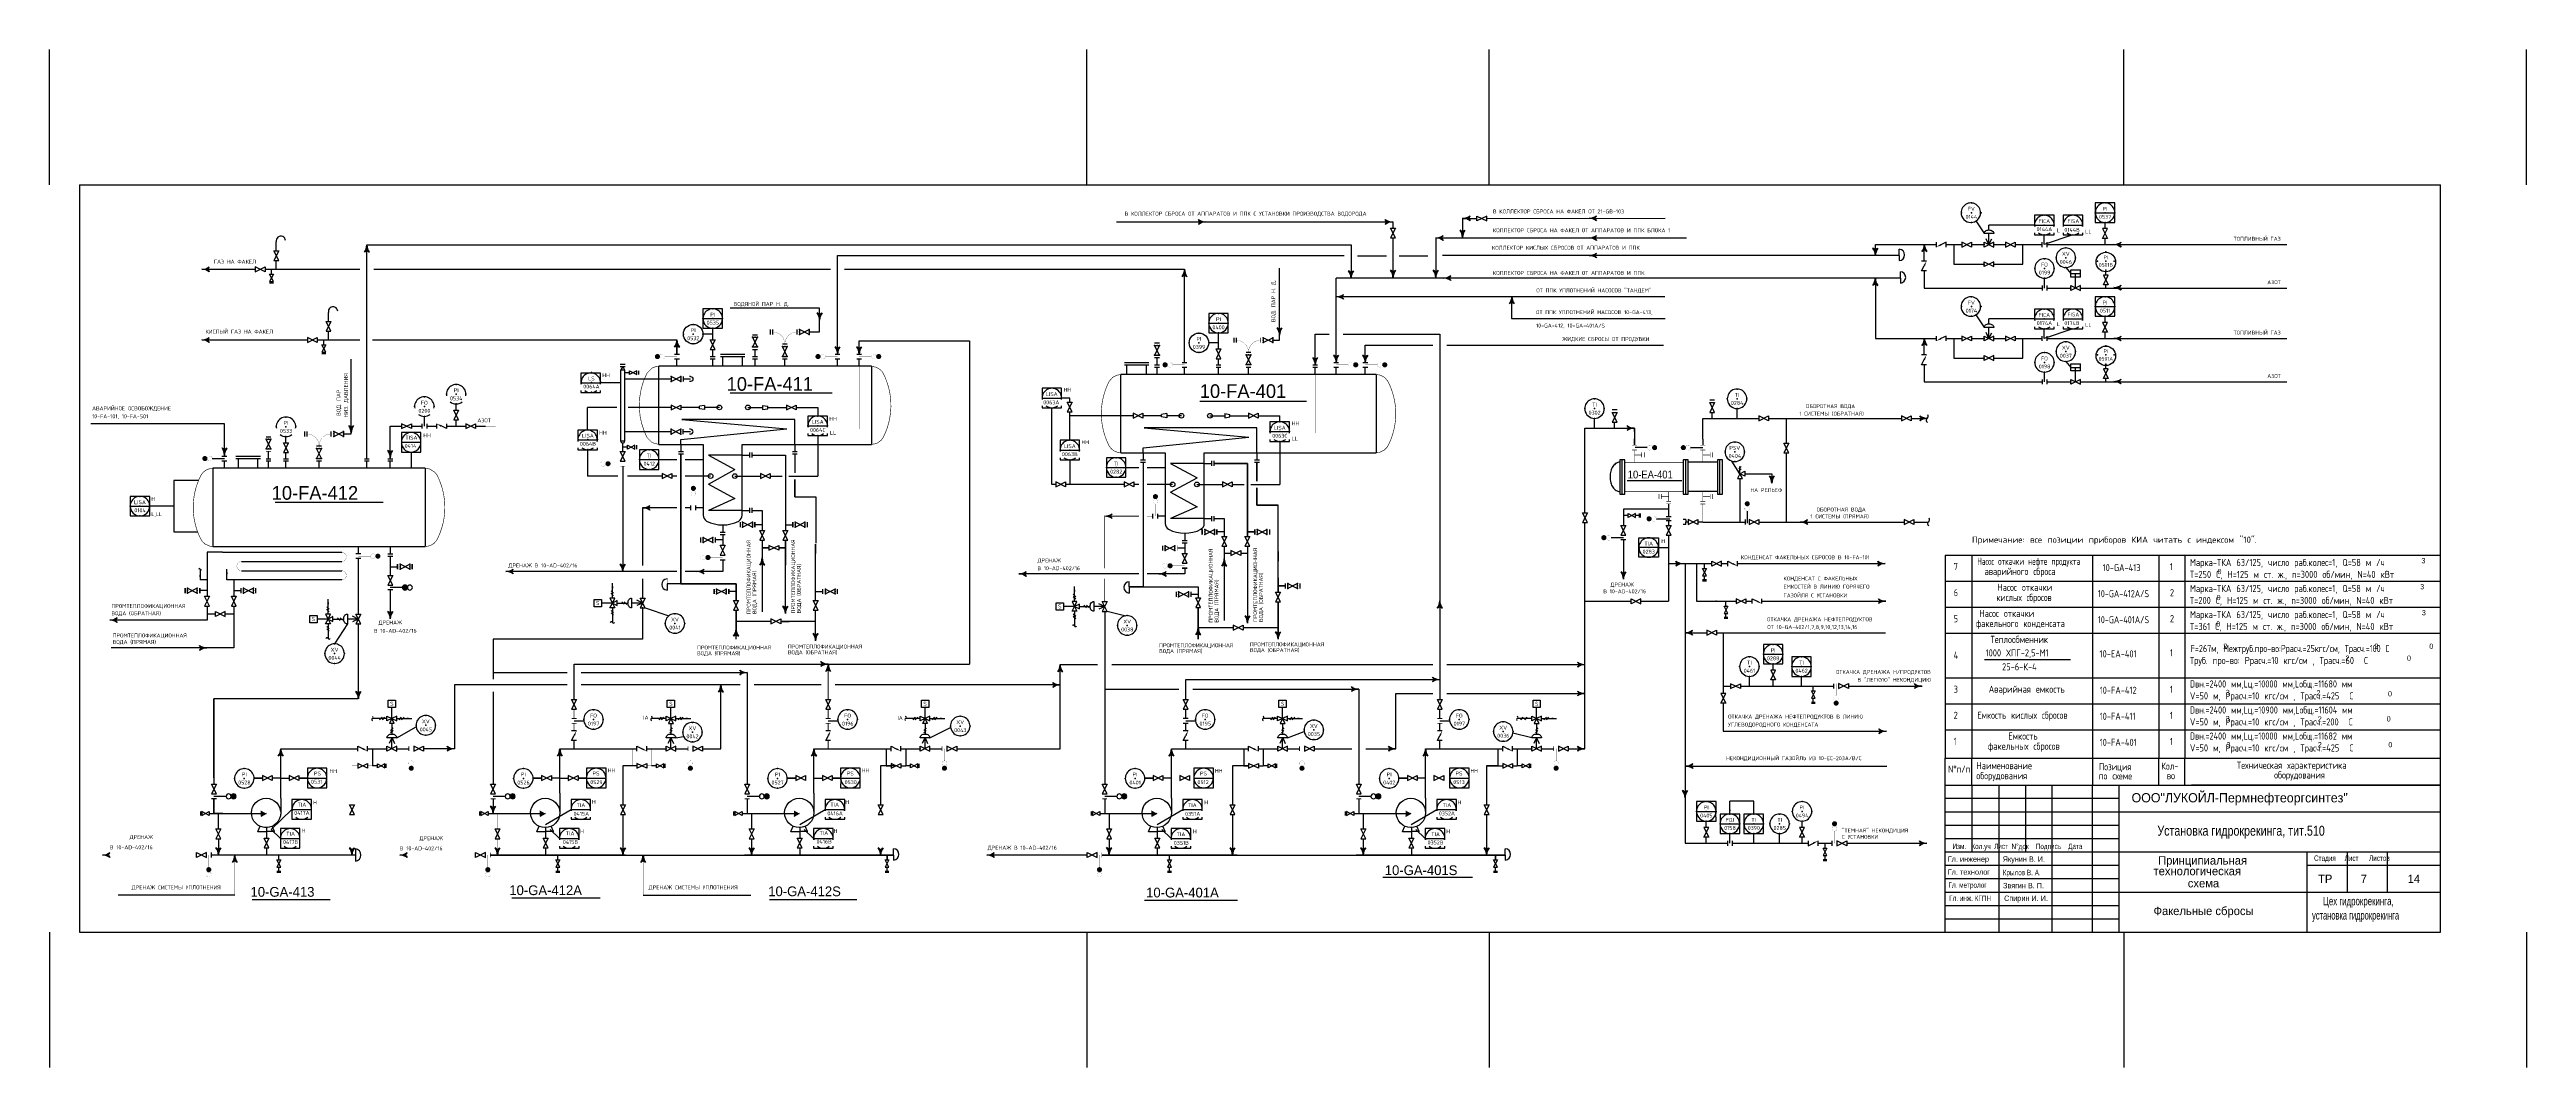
# Model space of a CAD drawing. Extents: x 173.9 to 269, y 119.5 to 158.6.
import ezdxf
from ezdxf.enums import TextEntityAlignment as Align

# ---------------------------------------------------------------- set-up
doc = ezdxf.new("R2010")
doc.units = 0
doc.linetypes.add('DASH', pattern=[0.15625, 0.09375, -0.0625])
doc.linetypes.add('DASHED', pattern=[0.1875, 0.125, -0.0625])
doc.layers.get('0').update_dxf_attribs({"linetype": 'CONTINUOUS'})
for name, color, linetype in [('1', 7, 'CONTINUOUS'), ('CORPORATSERV', 3, 'CONTINUOUS'), ('IN-ATTRIBS', 7, 'CONTINUOUS'), ('IN-EQUIPMENT', 7, 'CONTINUOUS'), ('IN-INST-TAP', 7, 'CONTINUOUS'), ('IN-INSTRUMENT', 7, 'CONTINUOUS'), ('IN-MIN-PROC', 2, 'CONTINUOUS'), ('IN-SOFTWARE', 7, 'CONTINUOUS'), ('IN-TEXT', 1, 'CONTINUOUS'), ('СЛОЙ1', 3, 'CONTINUOUS'), ('СЛОЙ2', 5, 'CONTINUOUS'), ('СЛОЙ3', 6, 'CONTINUOUS')]:
    doc.layers.add(name, color=color, linetype=linetype)
doc.styles.add('ATTRIBS', font='SIMPLEX', dxfattribs={"width": 0.9, "height": 0.1})
doc.styles.add('NARROW', font='simplex', dxfattribs={"width": 0.75, "height": 0.1})
doc.styles.add('S1', font='SIMPLEX', dxfattribs={"height": 0.1})
doc.styles.add('STYLE', font='txt.shx', dxfattribs={"width": 0.8, "height": 4})

# ---------------------------------------------------------------- blocks, each defined once
blk = doc.blocks.new('BUBTEXT')
at = {"layer": 'IN-ATTRIBS'}
for p in [(-0.25, 0), (0, 0.25), (0, 0), (0.25, 0), (0, -0.25)]:
    blk.add_point(p, dxfattribs=at)
at = {"layer": 'IN-ATTRIBS', "flags": 1}
for tag, style, width, p in [('IDNUM', 'ATTRIBS', 0.8, (0.009, 0.584)), ('DWGNO', 'ATTRIBS', 0.8, (0.003, 0.447)), ('FILENO', 'ATTRIBS', 0.8, (-0.003, 0.311)), ('INSTALL', 'ATTRIBS', 0.8, (-0.087, -0.699)), ('LOC', 'ATTRIBS', 0.8, (-0.08, -0.422)), ('SIG', 'ATTRIBS', 0.8, (-0.087, -0.563)), ('DATE', 'ATTRIBS', 0.8, (-0.088, -0.969)), ('SERV', 'ATTRIBS', 0.8, (-0.083, -0.838)), ('CSYS', 'NARROW', 0.75, (-0.087, -1.243)), ('DES', 'NARROW', 0.75, (-0.087, -1.102))]:
    blk.add_attdef(tag, text='', height=0.1, dxfattribs=dict(at, style=style, width=width)).set_placement(p, align=Align.CENTER)
at = {"layer": 'IN-ATTRIBS', "style": 'ATTRIBS'}
blk.add_attdef('SYSCDV', text='', height=0.1, dxfattribs=at).set_placement((-0.312, 0.141), align=Align.RIGHT)
at = {"layer": 'IN-ATTRIBS', "style": 'ATTRIBS', "flags": 1}
blk.add_attdef('SYSCDI', text='', height=0.1, dxfattribs=at).set_placement((-0.312, 0.312), align=Align.RIGHT)
at = {"layer": 'IN-ATTRIBS', "style": 'S1'}
for tag, p in [('INSTTYPE', (0, 0.05)), ('TAGNUM', (0.002, -0.156)), ('MD', (0.402, -0.565)), ('SZ', (0.402, -0.696))]:
    blk.add_attdef(tag, text='', height=0.1, dxfattribs=at).set_placement(p, align=Align.CENTER)
for tag, p in [('A1', (0.323, 0.115)), ('A2', (0.323, -0.035)), ('XT', (0.324, 0.257)), ('A3', (0.323, -0.185)), ('RES', (0.323, -0.342))]:
    blk.add_attdef(tag, p, '', height=0.1, dxfattribs=at)
blk = doc.blocks.new('PE2')
for points in [[(0, 0, 0.150368), (0.188, 0.062, 0.150368)], [(0.125, 0, 0.206864), (0.188, 0.062, 0.206864)], [(0.125, 0, -0.206864), (0.188, -0.062, -0.206864)]]:
    blk.add_lwpolyline(points, format="xyb")
blk.add_arc((-0.008, -0.336), 0.336, 54.46232, 88.66778)
for points in [[(0, 0), (0.125, 0), (0.04, 0.003), (0.141, 0.008)], [(0, 0), (0.125, 0), (0.04, -0.003), (0.141, -0.008)], [(0.04, 0.003), (0.141, 0.008), (0.079, 0.011), (0.156, 0.019)], [(0.079, 0.011), (0.156, 0.019), (0.117, 0.024), (0.169, 0.031)], [(0.117, 0.024), (0.169, 0.031), (0.154, 0.041), (0.179, 0.046)], [(0.154, 0.041), (0.179, 0.046), (0.188, 0.062)], [(0.04, -0.003), (0.141, -0.008), (0.079, -0.011), (0.156, -0.019)], [(0.079, -0.011), (0.156, -0.019), (0.117, -0.024), (0.169, -0.031)], [(0.117, -0.024), (0.169, -0.031), (0.154, -0.041), (0.179, -0.046)], [(0.154, -0.041), (0.179, -0.046), (0.188, -0.062)]]:
    blk.add_solid(points)
blk = doc.blocks.new('PF35A')
blk.add_lwpolyline([(0, -0.0625), (0.25, 0.0625), (0.25, -0.0625), (0, 0.0625)], close=True)
blk = doc.blocks.new('PE1')
for centre, start, end in [((-0.009, 0.027), 288.43187, 71.56813), ((0.009, -0.027), 108.43187, 251.56813)]:
    blk.add_arc(centre, 0.0284, start, end)
blk = doc.blocks.new('PD22')
blk.add_lwpolyline([(-0.09375, 0.09375), (0.09375, 0.09375), (0.09375, -0.09375), (-0.09375, -0.09375), (-0.09375, 0.09375)])
at = {"layer": 'IN-ATTRIBS', "style": 'S1'}
blk.add_attdef('S_TAG', text='', height=0.1, dxfattribs=at).set_placement((0, 0), align=Align.MIDDLE)
blk = doc.blocks.new('-ARROW')
blk.add_line((0.085, 0), (0.125, 0))
for points in [[(0.085, 0), (0, 0), (0.085, 0), (0.124, 0.025)], [(0.085, 0), (0, 0), (0.085, 0), (0.124, -0.025)]]:
    blk.add_solid(points)
blk = doc.blocks.new('PH29B')
at = {"linetype": 'Continuous'}
blk.add_line((-0.25, 0), (0.25, 0), dxfattribs=at)
for points in [[(0.25, -0.038), (0.25, 0.25), (-0.25, 0.25), (-0.25, -0.038)], [(-0.25, -0.199), (-0.25, -0.25), (0.25, -0.25), (0.25, -0.199)]]:
    blk.add_lwpolyline(points)
for start, end in [(351.15289, 188.84711), (232.60374, 307.39626)]:
    blk.add_arc((0, 0), 0.25, start, end)
blk = doc.blocks.new('VALVTEXT')
at = {"layer": 'IN-ATTRIBS'}
for p in [(0, 0.0625), (0, 0), (0.25, 0.0625), (0.25, 0), (0, -0.0625), (0.25, -0.0625)]:
    blk.add_point(p, dxfattribs=at)
at = {"layer": 'IN-ATTRIBS', "style": 'S1', "flags": 1}
for tag, p in [('IDNUM', (0.125, 0.5625)), ('DWGNO', (0.125, 0.4375)), ('FILENO', (0.125, 0.3125))]:
    blk.add_attdef(tag, text='', height=0.1, dxfattribs=at).set_placement(p, align=Align.CENTER)
at = {"layer": 'IN-ATTRIBS', "style": 'S1'}
for tag, p in [('MODE', (0.125, 0.078125)), ('SIZE', (0.125, -0.1875))]:
    blk.add_attdef(tag, text='', height=0.1, dxfattribs=at).set_placement(p, align=Align.CENTER)
blk = doc.blocks.new('X1', base_point=(27.875, 16.125))
for p, q in [((28, 16.0625), (27.75, 16.1875)), ((27.75, 16.0625), (28, 16.1875)), ((27.75, 16.1875), (27.75, 16.0625)), ((28, 16.1875), (28, 16.0625))]:
    blk.add_line(p, q)
for p in [(27.75, 16.125), (28, 16.125)]:
    blk.add_point(p)
blk = doc.blocks.new('PH35B')
for start, end in [(351.15289, 188.84711), (232.60374, 307.39626)]:
    blk.add_arc((0, 0), 0.25, start, end)
blk = doc.blocks.new('PD14')
for points, const_width in [([(0.03, 0.5, 1), (0.095, 0.5, 1)], 0.065), ([(-0.00125, 0.375, 1), (0.12625, 0.375, 1)], 0.0025)]:
    blk.add_lwpolyline(points, format="xyb", close=True, dxfattribs=dict(const_width=const_width))
at = {"const_width": 0.005}
blk.add_lwpolyline([(0.0625, 0.3125), (0.0625, 0)], dxfattribs=at)
blk = doc.blocks.new('PF25A')
blk.add_line((0.25, -0.062), (0.25, 0.062))
blk.add_lwpolyline([(0, -0.062), (0, 0.062), (0.132, -0.004)])
blk.add_solid([(0.121, -0.023), (0.25, -0.062), (0.143, 0.016)])
blk = doc.blocks.new('PH35A')
blk.add_circle((0, 0), 0.25)
blk = doc.blocks.new('PE14')
for p, q in [((-0.0625, 0), (-0.0625, -0.03125)), ((0.0625, 0), (0.0625, -0.03125))]:
    blk.add_line(p, q)
blk.add_arc((0, 0), 0.0625, 0, 180)
blk = doc.blocks.new('PF35')
blk.add_lwpolyline([(0, -0.0625), (0.25, 0.0625), (0.25, -0.0625), (0, 0.0625)], close=True)
at = {"layer": 'IN-ATTRIBS', "style": 'S1'}
for tag, p in [('MODE', (0.125, 0.078125)), ('SIZE', (0.125, -0.1875))]:
    blk.add_attdef(tag, text='', height=0.1, dxfattribs=at).set_placement(p, align=Align.CENTER)
blk = doc.blocks.new('A$C3651288F')
at = {"layer": 'CORPORATSERV', "color": 7, "style": 'STYLE'}
blk.add_text('Примечание: все позиции приборов КИА читать с индексом "10".', height=0.24035, dxfattribs=at).set_placement((0, 0.04, -0.767))

msp = doc.modelspace()

# ---------------------------------------------------------------- hatches: boundary and pattern name
h = msp.add_hatch(color=256)
h.paths.add_polyline_path([(182.024, 129.397), (182.024, 129.281), (182.23, 129.281)])
h.paths.add_polyline_path([(182.23, 129.281), (182.024, 129.281), (182.024, 129.165)])
h = msp.add_hatch(color=256)
h.paths.add_polyline_path([(192.734, 129.397), (192.734, 129.281), (192.94, 129.281)])
h.paths.add_polyline_path([(192.94, 129.281), (192.734, 129.281), (192.734, 129.165)])
h = msp.add_hatch(color=256)
h.paths.add_polyline_path([(202.485, 129.397), (202.485, 129.281), (202.691, 129.281)])
h.paths.add_polyline_path([(202.691, 129.281), (202.485, 129.281), (202.485, 129.165)])
h = msp.add_hatch(color=256)
h.paths.add_polyline_path([(216.204, 129.397), (216.204, 129.281), (216.41, 129.281)])
h.paths.add_polyline_path([(216.41, 129.281), (216.204, 129.281), (216.204, 129.165)])
h = msp.add_hatch(color=256)
h.paths.add_polyline_path([(225.956, 129.397), (225.956, 129.281), (226.161, 129.281)])
h.paths.add_polyline_path([(226.161, 129.281), (225.956, 129.281), (225.956, 129.165)])
at = {"layer": 'IN-MIN-PROC'}
for points in [[(195.352, 142.81, 0.373738), (195.257, 142.728, -0.070186), (195.257, 142.701, 0.373738), (195.352, 142.619, 1)], [(199.189, 139.208, 0.373738), (199.094, 139.126, -0.070186), (199.094, 139.099, 0.373738), (199.189, 139.017, 1)], [(216.92, 138.891, 0.373738), (216.825, 138.808, -0.070186), (216.825, 138.782, 0.373738), (216.92, 138.699, 1)], [(187.559, 137.863, 0.373738), (187.654, 137.945, -0.070186), (187.654, 137.972, 0.373738), (187.559, 138.054, 1)], [(242.575, 133.52, 0.373738), (242.493, 133.615, -0.070186), (242.466, 133.615, 0.373738), (242.384, 133.52, 1)], [(187.897, 131.018, 0.373738), (187.815, 131.112, -0.070186), (187.788, 131.112, 0.373738), (187.706, 131.018, 1)], [(198.607, 131.018, 0.373738), (198.524, 131.112, -0.070186), (198.498, 131.112, 0.373738), (198.415, 131.018, 1)], [(208.358, 131.018, 0.373738), (208.276, 131.112, -0.070186), (208.249, 131.112, 0.373738), (208.167, 131.018, 1)], [(222.077, 131.018, 0.373738), (221.995, 131.112, -0.070186), (221.968, 131.112, 0.373738), (221.886, 131.018, 1)], [(231.828, 131.018, 0.373738), (231.746, 131.112, -0.070186), (231.719, 131.112, 0.373738), (231.637, 131.018, 1)], [(180.983, 130.033, 0.373738), (180.888, 129.951, -0.070186), (180.888, 129.924, 0.373738), (180.983, 129.842, 1)], [(191.692, 130.033, 0.373738), (191.597, 129.951, -0.070186), (191.597, 129.924, 0.373738), (191.692, 129.842, 1)], [(201.443, 130.033, 0.373738), (201.349, 129.951, -0.070186), (201.349, 129.924, 0.373738), (201.443, 129.842, 1)], [(215.163, 130.033, 0.373738), (215.068, 129.951, -0.070186), (215.068, 129.924, 0.373738), (215.163, 129.842, 1)], [(224.914, 130.033, 0.373738), (224.819, 129.951, -0.070186), (224.819, 129.924, 0.373738), (224.914, 129.842, 1)], [(242.322, 128.887, 0.373738), (242.404, 128.793, -0.070186), (242.431, 128.793, 0.373738), (242.513, 128.887, 1)], [(179.936, 127.123, 0.373738), (180.018, 127.028, -0.070186), (180.045, 127.028, 0.373738), (180.127, 127.123, 1)], [(190.645, 127.123, 0.373738), (190.728, 127.028, -0.070186), (190.754, 127.028, 0.373738), (190.836, 127.123, 1)], [(214.116, 127.123, 0.373738), (214.198, 127.028, -0.070186), (214.225, 127.028, 0.373738), (214.307, 127.123, 1)]]:
    msp.add_hatch(color=256, dxfattribs=at).paths.add_polyline_path(points)

# ---------------------------------------------------------------- linework, layer by layer
at = {"color": 2}
for p, q in [((173.92, 153.423), (173.92, 158.622)), ((213.721, 153.423), (213.721, 158.622)), ((253.522, 153.423), (253.522, 158.622)), ((248.335, 151.13), (248.237, 151.355)), ((248.342, 151.13), (248.448, 151.351)), ((251.48, 149.883), (251.48, 150.156)), ((251.48, 150.156), (251.855, 150.156)), ((251.48, 150.02), (251.855, 150.02)), ((251.855, 149.883), (251.855, 150.156)), ((248.335, 147.525), (248.237, 147.75)), ((248.342, 147.525), (248.448, 147.746)), ((251.48, 146.551), (251.855, 146.551)), ((251.48, 146.279), (251.48, 146.551)), ((251.48, 146.415), (251.855, 146.415)), ((251.855, 146.279), (251.855, 146.551)), ((232.933, 140.826), (232.745, 140.451)), ((232.745, 140.826), (232.933, 140.826)), ((232.933, 140.451), (232.745, 140.826)), ((235.955, 140.692), (236.142, 140.692)), ((232.745, 140.451), (232.933, 140.451)), ((234.408, 139.968), (234.221, 140.343)), ((234.221, 140.343), (234.408, 140.343)), ((234.408, 140.343), (234.221, 139.968)), ((234.221, 139.968), (234.408, 139.968)), ((234.221, 139.806), (234.408, 139.806)), ((235.955, 140.531), (236.142, 140.531)), ((236.142, 139.968), (235.955, 140.343)), ((235.955, 140.343), (236.142, 140.343)), ((236.142, 140.343), (235.955, 139.968)), ((235.955, 139.968), (236.142, 139.968)), ((196.68, 137.363), (196.455, 137.266)), ((196.68, 137.371), (196.459, 137.477)), ((214.411, 137.224), (214.185, 137.127)), ((214.411, 137.232), (214.189, 137.338)), ((185.77, 136.741), (185.544, 136.644)), ((185.77, 136.749), (185.548, 136.855)), ((187.056, 132.191), (186.95, 131.97)), ((187.064, 132.191), (187.161, 131.966)), ((197.757, 132.192), (197.652, 131.97)), ((197.765, 132.191), (197.863, 131.966)), ((207.509, 132.192), (207.403, 131.97)), ((207.517, 132.191), (207.614, 131.966)), ((221.236, 132.191), (221.13, 131.97)), ((221.244, 132.191), (221.341, 131.966)), ((230.979, 132.192), (230.873, 131.97)), ((230.987, 132.191), (231.085, 131.966)), ((173.92, 124.723), (173.92, 119.525)), ((213.721, 124.723), (213.721, 119.525)), ((253.522, 124.723), (253.522, 119.525))]:
    msp.add_line(p, q, dxfattribs=at)
at = {"color": 4}
for p, q in [((229.169, 153.424, -0.861), (229.169, 158.623, -0.861)), ((268.969, 153.424, -0.861), (268.969, 158.623, -0.861)), ((229.169, 124.724, -0.861), (229.169, 119.526, -0.861)), ((268.969, 124.723), (268.969, 119.526, -0.861))]:
    msp.add_line(p, q, dxfattribs=at)
at = {"color": 3}
for p, q in [((229.071, 152.131), (235.914, 152.14)), ((227.113, 151.387), (236.739, 151.387)), ((204.431, 150.18), (217.476, 150.18)), ((230.024, 149.125), (230.024, 148.287)), ((230.024, 148.287), (235.917, 148.287)), ((238.15, 133.52), (238.15, 132.438)), ((238.15, 132.438), (244.416, 132.438))]:
    msp.add_line(p, q, dxfattribs=at)
at = {"color": 7}
for p, q in [((252.423, 152.355), (253.173, 152.355)), ((248.158, 151.578), (247.854, 152.042)), ((248.342, 151.692), (248.342, 151.88)), ((250.093, 151.88), (248.342, 151.88)), ((251.567, 151.505), (250.468, 151.13)), ((251.292, 150.25), (251.48, 150.02)), ((248.158, 147.973), (247.854, 148.437)), ((250.093, 148.275), (248.342, 148.275)), ((248.342, 148.087), (248.342, 148.275)), ((251.567, 147.9), (250.468, 147.525)), ((251.292, 146.645), (251.48, 146.415)), ((212.384, 141.921), (212.384, 144.863)), ((213.071, 145.079), (213.071, 145.238)), ((213.071, 144.558), (213.071, 144.704)), ((212.531, 141.921), (212.384, 141.921)), ((213.071, 141.921), (212.906, 141.921))]:
    msp.add_line(p, q, dxfattribs=at)
at = {"color": 5}
for p, q in [((182.623, 150.893), (182.623, 151.237)), ((243.983, 150.709), (243.983, 151.13)), ((243.983, 151.13), (246.326, 151.13)), ((245.854, 150.495), (245.854, 151.13)), ((246.701, 151.13), (247.296, 151.13)), ((246.998, 151.13), (246.998, 150.378)), ((247.671, 151.13), (248.155, 151.13)), ((248.53, 151.13), (248.976, 151.13)), ((249.351, 151.13), (250.374, 151.13)), ((249.648, 150.378), (249.648, 151.13)), ((250.561, 151.13), (259.776, 151.13)), ((182.623, 150.18), (182.623, 150.518)), ((246.998, 150.378), (248.134, 150.378)), ((248.53, 150.378), (249.648, 150.378)), ((243.983, 149.845), (243.983, 147.525)), ((245.854, 150.12), (245.854, 149.462)), ((245.854, 149.462), (250.38, 149.462)), ((250.568, 149.462), (251.48, 149.462)), ((251.855, 149.462), (259.776, 149.462)), ((184.625, 148.179), (184.625, 148.523)), ((184.625, 147.466), (184.625, 147.804)), ((243.983, 147.525), (246.326, 147.525)), ((245.854, 146.89), (245.854, 147.525)), ((246.701, 147.525), (247.296, 147.525)), ((246.998, 147.525), (246.998, 146.773)), ((247.671, 147.525), (248.155, 147.525)), ((248.53, 147.525), (248.976, 147.525)), ((249.351, 147.525), (250.374, 147.525)), ((249.648, 146.773), (249.648, 147.525)), ((250.561, 147.525), (259.776, 147.525)), ((245.854, 146.515), (245.854, 145.857)), ((246.998, 146.773), (248.134, 146.773)), ((248.53, 146.773), (249.648, 146.773)), ((245.854, 145.857), (250.38, 145.857)), ((250.568, 145.857), (251.48, 145.857)), ((251.855, 145.857), (259.776, 145.857)), ((179.697, 138.661), (179.697, 138.25)), ((179.966, 138.25), (179.697, 138.25)), ((180.723, 138.25), (180.723, 138.661)), ((180.992, 138.25), (180.723, 138.25)), ((185.661, 127.927), (185.661, 127.444)), ((181.03, 126.138), (176.56, 126.138)), ((196.7, 126.138), (200.828, 126.138))]:
    msp.add_line(p, q, dxfattribs=at)
at = {"linetype": 'Continuous'}
for p, q in [((198.995, 148.289), (199.745, 148.289)), ((252.423, 148.75), (253.173, 148.75)), ((218.402, 148.113), (219.152, 148.113)), ((212.009, 145.238), (212.759, 145.238)), ((187.421, 143.538), (188.171, 143.538)), ((198.151, 143.644), (202.216, 144.05)), ((198.151, 143.455), (198.151, 143.644)), ((202.521, 144.407), (198.19, 144.407)), ((198.19, 144.407), (202.216, 144.05)), ((202.521, 143.455), (202.521, 144.407)), ((215.882, 143.327), (219.947, 143.732)), ((215.921, 144.089), (219.947, 143.732)), ((220.252, 144.089), (215.921, 144.089)), ((220.252, 143.138), (220.252, 144.089)), ((196.555, 142.873), (197.305, 142.873)), ((199.205, 143.045), (200.222, 142.489)), ((200.501, 143.045), (199.205, 143.045)), ((215.882, 143.138), (215.882, 143.327)), ((216.936, 142.727), (217.953, 142.172)), ((218.232, 142.727), (216.936, 142.727)), ((199.205, 141.934), (200.222, 142.489)), ((199.205, 141.934), (200.222, 141.378)), ((214.476, 142.569), (215.226, 142.569)), ((216.936, 141.616), (217.953, 142.172)), ((177.015, 141.085), (177.765, 141.085)), ((200.222, 141.378), (199.205, 140.923)), ((200.501, 140.923), (199.205, 140.923)), ((216.936, 141.616), (217.953, 141.061)), ((217.953, 141.061), (216.936, 140.605)), ((218.232, 140.605), (216.936, 140.605)), ((235.66, 139.494), (234.91, 139.494)), ((239.686, 135.398), (240.436, 135.398)), ((240.775, 134.923), (241.525, 134.923)), ((183.815, 130.641), (184.565, 130.641)), ((194.524, 130.641), (195.274, 130.641)), ((204.276, 130.641), (205.026, 130.641)), ((217.833, 130.641), (218.583, 130.641)), ((227.647, 130.641), (228.397, 130.641)), ((183.224, 129.437), (183.974, 129.437)), ((237.12, 129.361), (237.87, 129.361)), ((182.78, 128.323), (183.53, 128.323)), ((238.027, 128.885), (238.777, 128.885)), ((238.942, 128.885), (239.692, 128.885))]:
    msp.add_line(p, q, dxfattribs=at)
for p, q in [((197.997, 146.924), (197.997, 147.466)), ((217.476, 146.606), (217.476, 147.731)), ((200.899, 147.107), (201.086, 147.107)), ((204.065, 146.736), (204.252, 146.736)), ((222.396, 146.419), (222.583, 146.419)), ((223.2, 146.419), (223.388, 146.419)), ((195.843, 145.823), (195.064, 145.823)), ((195.988, 145.967), (195.988, 143.944)), ((200.04, 145.441), (203.958, 145.441)), ((194.568, 144.001), (194.568, 144.875)), ((195.693, 144.875), (194.568, 144.875)), ((197.77, 144.875), (196.121, 144.875)), ((198.859, 144.875), (198.145, 144.875)), ((199.625, 144.875), (199.058, 144.875)), ((200.718, 144.875), (201.285, 144.875)), ((201.484, 144.875), (202.198, 144.875)), ((202.573, 144.875), (203.398, 144.875)), ((203.398, 144.875), (203.398, 144.546)), ((213.071, 145.238), (212.759, 145.238)), ((214.196, 144.558), (213.071, 144.558)), ((213.071, 143.615), (213.071, 144.558)), ((215.5, 144.558), (214.196, 144.558)), ((216.59, 144.558), (215.875, 144.558)), ((217.356, 144.558), (216.789, 144.558)), ((218.06, 145.112), (222.159, 145.112)), ((218.449, 144.558), (219.016, 144.558)), ((219.215, 144.558), (219.929, 144.558)), ((220.304, 144.558), (221.129, 144.558)), ((221.129, 144.321), (221.129, 144.558)), ((180.632, 144.249), (178.724, 144.249)), ((182.994, 143.521), (182.994, 143.758)), ((185.2, 143.858), (185.497, 143.858)), ((189.524, 144.157), (189.891, 144.157)), ((203.399, 143.796), (203.399, 142.239)), ((221.13, 143.571), (221.13, 141.921)), ((234.74, 143.949), (234.74, 144.082)), ((234.74, 143.426), (234.74, 143.673)), ((182.9, 142.819), (183.088, 142.819)), ((182.994, 142.908), (182.994, 143.146)), ((184.168, 142.819), (184.356, 142.819)), ((186.004, 142.819), (186.191, 142.819)), ((186.903, 142.819), (187.09, 142.819)), ((187.796, 143.163), (187.796, 142.538)), ((194.568, 143.251), (194.568, 142.239)), ((197.305, 142.873), (197.993, 142.873)), ((198.309, 142.873), (199.001, 142.873)), ((213.071, 142.865), (213.071, 141.921)), ((219.704, 142.727), (219.888, 142.727)), ((234.177, 142.864), (234.177, 141.551)), ((234.365, 142.864), (234.177, 142.864)), ((234.365, 141.551), (234.365, 142.864)), ((236.615, 142.864), (236.615, 141.551)), ((236.802, 142.864), (236.615, 142.864)), ((236.802, 141.551), (236.802, 142.864)), ((237.927, 142.77), (236.802, 142.77)), ((237.927, 142.864), (237.927, 141.551)), ((238.115, 142.864), (237.927, 142.864)), ((238.115, 141.551), (238.115, 142.864)), ((179.637, 142.067), (178.692, 142.067)), ((178.692, 142.067), (178.692, 140.102)), ((195.723, 142.239), (194.568, 142.239)), ((197.429, 142.239), (196.101, 142.239)), ((197.993, 142.239), (197.804, 142.239)), ((198.718, 142.239), (198.309, 142.239)), ((199.285, 142.239), (198.718, 142.239)), ((200.218, 142.239), (200.984, 142.239)), ((200.984, 142.239), (201.198, 142.239)), ((201.573, 142.239), (202.029, 142.239)), ((202.285, 142.239), (203.402, 142.239)), ((214.226, 141.921), (213.071, 141.921)), ((215.16, 141.921), (214.176, 141.921)), ((214.729, 142.569), (215.724, 142.569)), ((215.724, 141.921), (215.535, 141.921)), ((216.04, 142.569), (216.732, 142.569)), ((216.449, 141.921), (216.04, 141.921)), ((217.016, 141.921), (216.449, 141.921)), ((217.949, 141.921), (218.715, 141.921)), ((218.715, 141.921), (218.929, 141.921)), ((219.304, 141.921), (219.76, 141.921)), ((220.016, 141.921), (221.13, 141.921)), ((234.462, 142.075), (236.562, 142.075)), ((178.692, 141.085), (177.765, 141.085)), ((182.575, 141.238), (186.729, 141.238)), ((234.177, 141.551), (234.365, 141.551)), ((236.615, 141.551), (236.802, 141.551)), ((237.927, 141.551), (238.115, 141.551)), ((178.692, 140.102), (179.601, 140.102)), ((199.47, 139.692), (199.47, 139.88)), ((218.603, 140.605), (218.998, 140.605)), ((218.717, 140.186), (218.717, 139.998)), ((220.169, 140.186), (220.169, 139.998)), ((238.788, 140.474), (238.788, 140.474)), ((187.278, 138.851), (187.278, 138.664)), ((199.751, 139.581), (199.751, 139.581)), ((217.482, 139.264), (217.482, 139.264)), ((221.063, 139.338), (221.063, 138.977)), ((221.063, 138.909), (221.063, 139.338)), ((235.66, 139.494), (236.052, 139.494)), ((179.685, 137.748), (179.685, 137.935)), ((180.992, 138.25), (180.992, 137.986)), ((181.273, 137.748), (181.273, 137.935)), ((195.566, 137.738), (195.473, 137.832)), ((195.519, 137.551), (195.519, 138.127)), ((203.597, 137.711), (203.597, 137.899)), ((213.25, 137.42), (213.25, 137.997)), ((180.291, 136.938), (179.966, 136.938)), ((180.992, 136.938), (180.666, 136.938)), ((184.656, 137.124), (184.563, 137.218)), ((184.656, 137.03), (184.563, 137.124)), ((184.609, 136.936), (184.609, 137.513)), ((195.566, 137.644), (195.473, 137.738)), ((195.473, 137.082), (195.566, 136.988)), ((195.473, 136.988), (195.566, 136.894)), ((195.519, 137.176), (195.519, 136.618)), ((195.707, 137.363), (196.117, 137.363)), ((195.883, 137.41), (195.977, 137.316)), ((195.977, 137.41), (196.07, 137.316)), ((213.157, 137.42), (213.25, 137.232)), ((213.344, 137.42), (213.157, 137.42)), ((213.157, 137.045), (213.25, 137.232)), ((213.344, 137.045), (213.157, 137.045)), ((213.297, 137.607), (213.204, 137.701)), ((213.297, 137.514), (213.204, 137.607)), ((213.204, 136.951), (213.297, 136.857)), ((213.25, 137.232), (213.344, 137.42)), ((213.438, 137.326), (213.25, 137.232)), ((213.25, 137.232), (213.438, 137.139)), ((213.25, 137.232), (213.344, 137.045)), ((213.25, 137.045), (213.25, 136.487)), ((213.438, 137.139), (213.438, 137.326)), ((213.438, 137.232), (213.848, 137.232)), ((213.614, 137.279), (213.708, 137.186)), ((213.708, 137.279), (213.801, 137.186)), ((184.563, 136.468), (184.656, 136.374)), ((184.563, 136.374), (184.656, 136.28)), ((184.609, 136.561), (184.609, 136.004)), ((184.797, 136.749), (185.207, 136.749)), ((184.973, 136.796), (185.067, 136.702)), ((185.067, 136.796), (185.16, 136.702)), ((201.978, 136.659), (202.301, 136.659)), ((213.204, 136.857), (213.297, 136.764)), ((180.231, 130.656), (180.231, 133.688)), ((217.521, 132.928), (217.521, 133.285)), ((186.868, 132.93), (186.311, 132.93)), ((186.681, 132.977), (186.587, 132.883)), ((186.775, 132.977), (186.681, 132.883)), ((187.103, 132.566), (187.009, 132.473)), ((187.103, 132.473), (187.009, 132.379)), ((187.056, 132.742), (187.056, 132.332)), ((187.243, 132.93), (187.82, 132.93)), ((187.337, 132.883), (187.431, 132.977)), ((187.431, 132.883), (187.525, 132.977)), ((197.578, 132.93), (197.02, 132.93)), ((197.39, 132.977), (197.297, 132.883)), ((197.484, 132.977), (197.39, 132.883)), ((197.812, 132.566), (197.718, 132.473)), ((197.812, 132.473), (197.718, 132.379)), ((197.765, 132.742), (197.765, 132.332)), ((197.953, 132.93), (198.53, 132.93)), ((198.047, 132.883), (198.14, 132.977)), ((198.14, 132.883), (198.234, 132.977)), ((207.329, 132.93), (206.771, 132.93)), ((207.142, 132.977), (207.048, 132.883)), ((207.235, 132.977), (207.142, 132.883)), ((207.563, 132.566), (207.47, 132.473)), ((207.563, 132.473), (207.47, 132.379)), ((207.517, 132.742), (207.517, 132.332)), ((207.704, 132.93), (208.281, 132.93)), ((207.798, 132.883), (207.892, 132.977)), ((207.892, 132.883), (207.985, 132.977)), ((217.521, 132.455), (217.521, 132.74)), ((221.048, 132.93), (220.491, 132.93)), ((220.861, 132.977), (220.767, 132.883)), ((220.955, 132.977), (220.861, 132.883)), ((221.283, 132.566), (221.189, 132.473)), ((221.283, 132.473), (221.189, 132.379)), ((221.236, 132.742), (221.236, 132.332)), ((221.423, 132.93), (222, 132.93)), ((221.517, 132.883), (221.611, 132.977)), ((221.611, 132.883), (221.705, 132.977)), ((230.8, 132.93), (230.242, 132.93)), ((230.378, 132.883), (230.472, 132.977)), ((230.612, 132.977), (230.518, 132.883)), ((231.034, 132.566), (230.94, 132.473)), ((231.034, 132.473), (230.94, 132.379)), ((230.987, 132.742), (230.987, 132.332)), ((231.175, 132.93), (231.751, 132.93)), ((231.268, 132.883), (231.362, 132.977)), ((231.362, 132.883), (231.456, 132.977)), ((216.972, 130.641), (216.972, 131.769)), ((217.521, 131.769), (217.521, 132.08)), ((224.432, 131.769), (224.833, 131.769)), ((229.499, 131.769), (229.499, 131.11)), ((230.245, 131.769), (230.245, 131.11)), ((181.77, 130.641), (182.093, 130.641)), ((182.093, 130.641), (181.77, 130.641)), ((182.792, 130.641), (182.468, 130.641)), ((182.792, 130.641), (182.468, 130.641)), ((182.792, 130.641), (183.116, 130.641)), ((182.792, 130.641), (183.116, 130.641)), ((183.815, 130.641), (183.491, 130.641)), ((183.491, 130.641), (183.815, 130.641)), ((192.803, 130.641), (192.479, 130.641)), ((192.479, 130.641), (192.803, 130.641)), ((193.502, 130.641), (193.178, 130.641)), ((193.502, 130.641), (193.178, 130.641)), ((193.502, 130.641), (193.826, 130.641)), ((193.502, 130.641), (193.826, 130.641)), ((194.201, 130.641), (194.524, 130.641)), ((194.524, 130.641), (194.201, 130.641)), ((230.06, 131.11), (230.245, 131.11)), ((180.231, 129.281), (180.231, 129.844)), ((180.572, 129.281), (180.231, 129.281)), ((180.401, 128.685), (180.401, 129.281)), ((182.23, 129.281), (182.024, 129.165)), ((182.421, 128.661), (183.224, 129.437)), ((192.94, 129.281), (192.734, 129.165)), ((192.956, 128.855), (193.933, 129.437)), ((202.691, 129.281), (202.485, 129.165)), ((202.707, 128.855), (203.684, 129.437)), ((216.41, 129.281), (216.204, 129.165)), ((216.426, 128.855), (217.404, 129.437)), ((226.161, 129.281), (225.956, 129.165)), ((226.177, 128.855), (227.155, 129.437)), ((239.317, 129.749), (238.402, 129.749)), ((238.402, 129.26), (238.402, 129.749)), ((239.317, 129.26), (239.317, 129.749)), ((182.249, 128.741), (182.249, 128.335)), ((182.421, 128.661), (182.78, 128.323)), ((192.958, 128.741), (192.958, 128.335)), ((193.13, 128.661), (193.489, 128.323)), ((202.881, 128.661), (203.241, 128.323)), ((216.601, 128.661), (216.96, 128.323)), ((226.352, 128.661), (226.711, 128.323)), ((241.171, 128.748), (241.171, 128.986)), ((241.171, 128.135), (241.171, 128.373)), ((180.401, 128.31), (180.401, 127.685)), ((182.249, 127.96), (182.249, 127.685)), ((225.085, 126.838), (228.529, 126.838)), ((181.699, 125.977), (184.684, 125.977)), ((191.659, 126.037), (195.052, 126.037)), ((201.554, 125.971), (204.901, 125.971)), ((215.942, 125.953), (219.51, 125.953))]:
    msp.add_line(p, q)
at = {"color": 6}
msp.add_line((237.927, 141.645), (236.802, 141.645), dxfattribs=at)
at = {"color": 1}
for p, q in [((246.661, 131.405, 0.172), (265.667, 131.405, 0.001)), ((247.689, 130.368), (247.689, 131.405, -0.144)), ((254.861, 130.368, 0.318), (254.861, 131.405, 0.172)), ((255.861, 130.368, 0.318), (255.861, 131.405, 0.172)), ((246.661, 130.368, 0.172), (265.667, 130.368, 0.172)), ((250.774, 124.723, 0.861), (250.774, 130.368, 0.861)), ((252.317, 124.723, 0.861), (252.317, 130.368, 0.861)), ((253.345, 124.723, 0.861), (253.345, 130.368, 0.861)), ((265.667, 130.368, 0.172), (256.121, 130.368, 0.172)), ((246.661, 129.864, 0.861), (253.345, 129.864, 0.861)), ((246.661, 129.35, 0.861), (265.667, 129.35, 0.861)), ((246.661, 128.836, 0.861), (253.345, 128.836, 0.861)), ((246.661, 128.322, 0.861), (253.345, 128.322, 0.861)), ((246.661, 127.808, 0.861), (265.667, 127.808, 0.861)), ((260.543, 127.808, 0.861), (260.543, 124.723, 0.861)), ((262.086, 127.808, 0.861), (262.086, 126.265, 0.861)), ((263.628, 127.808, 0.861), (263.628, 126.265, 0.861)), ((246.661, 127.294, 0.861), (253.345, 127.294, 0.861)), ((246.661, 126.779, 0.861), (253.345, 126.779, 0.861)), ((260.543, 127.294, 0.861), (265.667, 127.294, 0.861)), ((246.661, 126.265, 0.861), (265.667, 126.265, 0.861)), ((246.661, 125.751, 0.861), (253.345, 125.751, 0.861)), ((246.661, 125.237, 0.861), (253.345, 125.237, 0.861))]:
    msp.add_line(p, q, dxfattribs=at)
at = {"color": 1, "linetype": 'Continuous'}
for p, q in [((247.689, 130.368), (247.689, 127.808)), ((248.717, 130.368), (248.717, 124.723)), ((249.746, 130.368), (249.746, 127.808))]:
    msp.add_line(p, q, dxfattribs=at)
at = {"color": 7}
for points in [[(253.173, 152.297), (253.173, 152.73), (252.423, 152.73), (252.423, 152.297)], [(252.423, 152.355), (252.423, 151.98), (253.173, 151.98), (253.173, 152.355)], [(253.173, 148.693), (253.173, 149.125), (252.423, 149.125), (252.423, 148.693)], [(252.423, 148.75), (252.423, 148.375), (253.173, 148.375), (253.173, 148.75)], [(215.226, 142.511), (215.226, 142.944), (214.476, 142.944), (214.476, 142.511)], [(214.476, 142.569), (214.476, 142.194), (215.226, 142.194), (215.226, 142.569)]]:
    msp.add_lwpolyline(points, dxfattribs=at)
for points in [[(199.745, 148.231), (199.745, 148.664), (198.995, 148.664), (198.995, 148.231)], [(198.995, 148.289), (198.995, 147.914), (199.745, 147.914), (199.745, 148.289)], [(219.152, 148.055), (219.152, 148.488), (218.402, 148.488), (218.402, 148.055)], [(218.402, 148.113), (218.402, 147.738), (219.152, 147.738), (219.152, 148.113)], [(212.759, 145.18), (212.759, 145.613), (212.009, 145.613), (212.009, 145.18)], [(212.009, 144.94), (212.009, 144.863), (212.759, 144.863), (212.759, 144.94)], [(188.171, 143.48), (188.171, 143.913), (187.421, 143.913), (187.421, 143.48)], [(187.421, 143.538), (187.421, 143.163), (188.171, 143.163), (188.171, 143.538)], [(197.305, 142.815), (197.305, 143.248), (196.555, 143.248), (196.555, 142.815)], [(196.555, 142.873), (196.555, 142.498), (197.305, 142.498), (197.305, 142.873)], [(177.765, 141.027), (177.765, 141.46), (177.015, 141.46), (177.015, 141.027)], [(177.015, 141.085), (177.015, 140.71), (177.765, 140.71), (177.765, 141.085)], [(234.91, 139.436), (234.91, 139.869), (235.66, 139.869), (235.66, 139.436)], [(235.66, 139.436), (235.66, 139.119), (234.91, 139.119), (234.91, 139.436)], [(240.436, 135.34), (240.436, 135.773), (239.686, 135.773), (239.686, 135.34)], [(239.686, 135.34), (239.686, 135.023), (240.436, 135.023), (240.436, 135.398)], [(241.525, 134.865), (241.525, 135.298), (240.775, 135.298), (240.775, 134.865)], [(240.775, 134.923), (240.775, 134.548), (241.525, 134.548), (241.525, 134.923)], [(184.565, 130.584), (184.565, 131.016), (183.815, 131.016), (183.815, 130.584)], [(183.815, 130.641), (183.815, 130.266), (184.565, 130.266), (184.561, 130.641)], [(195.274, 130.584), (195.274, 131.016), (194.524, 131.016), (194.524, 130.584)], [(194.524, 130.584), (194.524, 130.266), (195.274, 130.266), (195.274, 130.641)], [(205.026, 130.584), (205.026, 131.016), (204.276, 131.016), (204.276, 130.584)], [(204.28, 130.584), (204.276, 130.266), (205.026, 130.266), (205.026, 130.584)], [(218.583, 130.584), (218.583, 131.016), (217.833, 131.016), (217.833, 130.584)], [(217.833, 130.641), (217.833, 130.266), (218.583, 130.266), (218.583, 130.641)], [(228.397, 130.584), (228.397, 131.016), (227.647, 131.016), (227.647, 130.584)], [(227.647, 130.641), (227.647, 130.266), (228.397, 130.266), (228.397, 130.641)], [(183.974, 129.379), (183.974, 129.812), (183.224, 129.812), (183.224, 129.379)], [(183.224, 129.437), (183.224, 129.062), (183.974, 129.062), (183.974, 129.379)], [(237.87, 129.303), (237.87, 129.736), (237.12, 129.736), (237.12, 129.303)], [(237.12, 129.303), (237.12, 128.986), (237.87, 128.986), (237.866, 129.303)], [(183.53, 128.265), (183.53, 128.698), (182.78, 128.698), (182.78, 128.265)], [(182.78, 128.323), (182.78, 127.948), (183.53, 127.948), (183.53, 128.323)], [(238.777, 128.828), (238.777, 129.26), (238.027, 129.26), (238.027, 128.828)], [(238.027, 128.885), (238.027, 128.51), (238.777, 128.51), (238.777, 128.885)], [(239.692, 128.828), (239.692, 129.26), (238.942, 129.26), (238.942, 128.828)], [(238.942, 128.828), (238.942, 128.51), (239.692, 128.51), (239.687, 128.828)]]:
    msp.add_lwpolyline(points)
at = {"color": 6, "const_width": 0.0225}
for points in [[(234.177, 142.77), (234.107, 142.76), (233.97, 142.675), (233.912, 142.605), (233.865, 142.521), (233.832, 142.431), (233.81, 142.32), (233.802, 142.208), (233.81, 142.095), (233.832, 141.984), (233.865, 141.894), (233.912, 141.81), (234.042, 141.683), (234.107, 141.655), (234.177, 141.655)], [(234.365, 142.77), (236.615, 142.77), (236.615, 142.864), (236.802, 142.864), (236.802, 142.77), (237.927, 142.77), (237.927, 142.864), (238.115, 142.864), (238.115, 141.551), (237.927, 141.551), (237.927, 141.645), (236.802, 141.645), (236.802, 141.551), (236.615, 141.551), (236.615, 141.645), (234.365, 141.645), (234.365, 141.551), (234.177, 141.551), (234.177, 142.864), (234.365, 142.864), (234.365, 141.645)], [(234.74, 142.77), (234.74, 143.238), (234.646, 143.238), (234.833, 143.238)], [(234.74, 143.051), (235.021, 143.051)], [(235.021, 142.957), (235.021, 143.145)], [(235.115, 142.957), (235.115, 143.145)], [(236.615, 142.77), (236.615, 141.645)], [(236.802, 142.77), (236.802, 141.645)], [(237.271, 143.238), (237.458, 143.238)], [(237.365, 142.77), (237.365, 143.238)], [(237.365, 143.051), (237.646, 143.051)], [(237.646, 142.957), (237.646, 143.145)], [(237.74, 143.145), (237.74, 142.957)], [(237.927, 142.77), (237.927, 141.645)], [(236.052, 141.27), (236.052, 141.645)], [(237.365, 141.645), (237.365, 141.27)], [(235.677, 141.364), (235.677, 141.551)], [(235.771, 141.364), (235.771, 141.551)], [(236.052, 141.458), (235.771, 141.458)], [(236.146, 141.27), (235.958, 141.27)], [(237.458, 141.27), (237.271, 141.27)], [(237.365, 141.458), (237.646, 141.458)], [(237.646, 141.364), (237.646, 141.551)], [(237.74, 141.364), (237.74, 141.551)]]:
    msp.add_lwpolyline(points, dxfattribs=at)
at = {"const_width": 0.0225}
for points in [[(234.646, 143.426), (234.833, 143.426)], [(237.458, 143.426), (237.271, 143.426)], [(236.146, 141.174), (235.958, 141.174)], [(237.458, 141.166), (237.271, 141.166)]]:
    msp.add_lwpolyline(points, dxfattribs=at)
at = {"color": 7}
for centre in [(252.828, 150.461), (252.828, 146.856)]:
    msp.add_circle(centre, 0.375, dxfattribs=at)
for centre, start, end in [((247.648, 152.355), 351.15289, 188.84711), ((247.648, 152.355), 180, 0), ((252.798, 152.355), 351.15289, 188.84711), ((252.798, 152.355), 180, 0), ((250.474, 150.212), 351.15289, 188.84711), ((251.292, 150.625), 351.15289, 188.84711), ((251.292, 150.625), 188.84711, 351.15289), ((250.474, 150.212), 188.84711, 351.15289), ((247.648, 148.75), 351.15289, 188.84711), ((247.648, 148.75), 180, 0), ((252.798, 148.75), 351.15289, 188.84711), ((252.798, 148.75), 180, 0), ((251.292, 147.02), 351.15289, 188.84711), ((250.474, 146.607), 351.15289, 188.84711), ((250.474, 146.607), 188.84711, 351.15289), ((251.292, 147.02), 188.84711, 351.15289), ((238.677, 145.207), 351.15289, 188.84711), ((238.677, 145.207), 188.84711, 351.15289)]:
    msp.add_arc(centre, 0.375, start, end, dxfattribs=at)
at = {"color": 5}
for centre, radius, start, end in [((182.797, 151.278), 0.179, 1.20839, 193.09734), ((184.799, 148.564), 0.179, 1.20839, 193.09734), ((179.67, 138.661), 0.0261, 0, 180), ((179.723, 138.661), 0.0261, 180, 0)]:
    msp.add_arc(centre, radius, start, end, dxfattribs=at)
for centre, radius, start, end in [((199.37, 148.289), 0.375, 351.15289, 188.84711), ((199.37, 148.289), 0.375, 180, 0), ((218.777, 148.113), 0.375, 351.15289, 188.84711), ((218.777, 148.113), 0.375, 180, 0), ((212.384, 145.238), 0.375, 351.15289, 188.84711), ((212.384, 145.238), 0.375, 232.60374, 307.39626), ((233.207, 144.832), 0.375, 351.15289, 188.84711), ((233.207, 144.832), 0.375, 188.84711, 351.15289), ((245.904, 144.536), 0.108, 312.72654, 30.79963), ((187.796, 143.538), 0.375, 351.15289, 188.84711), ((187.796, 143.538), 0.375, 180, 0), ((238.591, 143.172), 0.375, 351.15289, 188.84711), ((246.028, 144.377), 0.0945, 122.44844, 238.36857), ((196.93, 142.873), 0.375, 351.15289, 188.84711), ((196.93, 142.873), 0.375, 180, 0), ((214.851, 142.569), 0.375, 351.15289, 188.84711), ((234.413, 142.271), 0.603, 146.30993, 164.56292), ((234.268, 142.368), 0.429, 121.85353, 146.30993), ((234.177, 142.515), 0.255, 90, 121.85353), ((238.591, 143.172), 0.375, 188.84711, 351.15289), ((214.851, 142.569), 0.375, 180, 360), ((234.643, 142.208), 0.841, 164.56292, 180), ((234.643, 142.208), 0.841, 180, 195.43708), ((234.413, 142.144), 0.603, 195.43708, 213.69007), ((234.268, 142.048), 0.429, 213.69007, 238.14647), ((234.177, 141.9), 0.255, 238.14647, 270), ((177.39, 141.085), 0.375, 351.15289, 188.84711), ((177.39, 141.085), 0.375, 180, 360), ((235.285, 139.494), 0.375, 351.15289, 188.84711), ((246.082, 140.408), 0.0945, 122.44844, 238.36857), ((245.958, 140.567), 0.108, 312.72654, 30.79963), ((235.285, 139.494), 0.375, 180, 0), ((187.559, 137.959), 0.0956, 90, 270), ((187.559, 137.959), 0.0956, 270, 90), ((197.919, 136.58), 0.375, 351.15289, 188.84711), ((215.274, 136.504), 0.375, 351.15289, 188.84711), ((197.919, 136.58), 0.375, 188.84711, 351.15289), ((215.274, 136.504), 0.375, 188.84711, 351.15289), ((184.859, 135.419), 0.375, 351.15289, 188.84711), ((184.859, 135.419), 0.375, 188.84711, 351.15289), ((239.151, 134.923), 0.375, 351.15289, 188.84711), ((240.061, 135.398), 0.375, 351.15289, 188.84711), ((240.061, 135.398), 0.375, 180, 0), ((241.15, 134.923), 0.375, 351.15289, 188.84711), ((239.151, 134.923), 0.375, 188.84711, 351.15289), ((241.15, 134.923), 0.375, 180, 0), ((194.796, 132.891), 0.375, 351.15289, 188.84711), ((204.547, 132.891), 0.375, 351.15289, 188.84711), ((218.266, 132.891), 0.375, 351.15289, 188.84711), ((228.017, 132.891), 0.375, 351.15289, 188.84711), ((188.36, 132.667), 0.375, 351.15289, 188.84711), ((188.36, 132.667), 0.375, 188.84711, 351.15289), ((194.796, 132.891), 0.375, 188.84711, 351.15289), ((198.591, 132.403), 0.375, 351.15289, 188.84711), ((198.591, 132.403), 0.375, 188.84711, 351.15289), ((204.547, 132.891), 0.375, 188.84711, 351.15289), ((208.867, 132.639), 0.375, 351.15289, 188.84711), ((208.867, 132.639), 0.375, 188.84711, 351.15289), ((218.266, 132.891), 0.375, 188.84711, 351.15289), ((222.437, 132.491), 0.375, 351.15289, 188.84711), ((222.437, 132.491), 0.375, 188.84711, 351.15289), ((228.017, 132.891), 0.375, 188.84711, 351.15289), ((229.704, 132.427), 0.375, 351.15289, 188.84711), ((229.704, 132.427), 0.375, 188.84711, 351.15289), ((181.395, 130.629), 0.375, 351.15289, 188.84711), ((181.395, 130.629), 0.375, 188.84711, 351.15289), ((184.19, 130.641), 0.375, 351.15289, 188.84711), ((184.188, 130.639), 0.373, 188.53076, 0.36941), ((192.104, 130.629), 0.375, 351.15289, 188.84711), ((192.104, 130.629), 0.375, 188.84711, 351.15289), ((194.899, 130.641), 0.375, 351.15289, 188.84711), ((194.899, 130.641), 0.375, 180, 0), ((201.855, 130.629), 0.375, 351.15289, 188.84711), ((201.855, 130.629), 0.375, 188.84711, 351.15289), ((204.651, 130.641), 0.375, 351.15289, 188.84711), ((204.653, 130.643), 0.377, 189.06102, 350.93898), ((215.575, 130.629), 0.375, 351.15289, 188.84711), ((215.575, 130.629), 0.375, 188.84711, 351.15289), ((218.208, 130.641), 0.375, 351.15289, 188.84711), ((218.208, 130.641), 0.375, 180, 0), ((225.326, 130.629), 0.375, 351.15289, 188.84711), ((225.326, 130.629), 0.375, 188.84711, 351.15289), ((228.022, 130.641), 0.375, 351.15289, 188.84711), ((228.022, 130.641), 0.375, 188.84711, 351.15289), ((183.599, 129.437), 0.375, 351.15289, 188.84711), ((237.495, 129.361), 0.375, 351.15289, 188.84711), ((237.498, 129.364), 0.378, 189.24012, 350.75988), ((241.171, 129.361), 0.375, 351.15289, 188.84711), ((241.171, 129.361), 0.375, 188.84711, 351.15289), ((183.155, 128.323), 0.375, 351.15289, 188.84711), ((183.599, 129.437), 0.375, 232.60374, 307.39626), ((238.402, 128.885), 0.375, 351.15289, 188.84711), ((238.402, 128.885), 0.375, 180, 0), ((239.317, 128.885), 0.375, 351.15289, 188.84711), ((239.317, 128.885), 0.375, 188.84711, 351.15289), ((240.311, 128.885), 0.375, 351.15289, 188.84711), ((240.311, 128.885), 0.375, 188.84711, 351.15289), ((183.155, 128.323), 0.375, 232.60374, 307.39626)]:
    msp.add_arc(centre, radius, start, end)
msp.add_point((237.879, 137.436))
at = {"layer": '1'}
for p, q in [((234.271, 141.561), (234.271, 142.864)), ((236.708, 141.561), (236.708, 142.864)), ((238.021, 141.561), (238.021, 142.864))]:
    msp.add_line(p, q, dxfattribs=at)
at = {"layer": '1', "color": 1, "linetype": 'Continuous'}
msp.add_line((246.661, 124.723), (246.661, 131.405, -0.165), dxfattribs=at)
at = {"layer": 'CORPORATSERV', "color": 1}
msp.add_line((248.169, 135.193, 0.172), (251.474, 135.193, 0.172), dxfattribs=at)
at = {"layer": 'IN-ATTRIBS'}
for p in [(187.371, 138.851), (187.746, 138.851), (187.371, 138.757), (187.371, 138.664), (187.746, 138.757), (187.746, 138.664)]:
    msp.add_point(p, dxfattribs=at)
at = {"layer": 'IN-EQUIPMENT'}
for p, q in [((200.899, 147.669), (201.086, 147.669)), ((202.606, 147.681), (202.606, 147.869)), ((202.231, 147.306), (202.043, 147.306)), ((204.065, 146.924), (204.252, 146.924)), ((204.895, 146.924), (205.082, 146.924)), ((222.396, 146.508), (222.583, 146.508)), ((223.2, 146.606), (223.388, 146.606)), ((224.315, 146.606), (224.503, 146.606)), ((182.228, 143.752), (182.416, 143.752)), ((184.731, 143.764), (184.731, 143.951)), ((182.9, 142.908), (183.088, 142.908)), ((184.356, 143.389), (184.168, 143.389)), ((198.908, 139.692), (198.908, 139.88)), ((218.154, 140.186), (218.154, 139.998)), ((220.732, 140.186), (220.732, 139.998)), ((187.84, 138.851), (187.84, 138.664)), ((179.122, 137.748), (179.122, 137.935)), ((181.836, 137.748), (181.836, 137.935)), ((217.614, 132.928), (217.427, 132.928)), ((217.614, 132.74), (217.427, 132.74)), ((180.325, 129.844), (180.137, 129.844))]:
    msp.add_line(p, q, dxfattribs=at)
msp.add_arc((200.242, 140.736), 0.259, 300, 360, dxfattribs=at)
at = {"layer": 'IN-INST-TAP'}
for p, q in [((250.468, 151.13), (250.468, 151.505)), ((250.468, 147.525), (250.468, 147.9)), ((188.303, 144.157), (188.303, 144.532)), ((233.207, 144.082), (233.207, 144.457)), ((238.788, 142.329), (238.471, 142.817)), ((196.774, 137.176), (197.679, 136.868)), ((214.505, 137.045), (215.219, 136.875)), ((185.348, 136.561), (184.859, 135.794)), ((239.151, 134.173), (239.151, 134.548)), ((241.15, 134.173), (241.15, 134.548)), ((187.243, 132.191), (187.989, 132.609)), ((194.05, 132.834), (194.425, 132.834)), ((197.953, 132.191), (198.252, 132.242)), ((203.801, 132.834), (204.176, 132.834)), ((207.704, 132.191), (208.496, 132.581)), ((217.521, 132.834), (217.896, 132.834)), ((221.423, 132.191), (222.066, 132.433)), ((227.272, 132.834), (227.647, 132.834)), ((230.8, 132.191), (230.074, 132.369)), ((238.402, 128.135), (238.402, 128.51)), ((239.317, 128.135), (239.317, 128.51)), ((240.311, 128.135), (240.311, 128.51))]:
    msp.add_line(p, q, dxfattribs=at)
at = {"layer": 'IN-INST-TAP', "color": 7}
for p, q in [((250.474, 149.462), (250.474, 149.837)), ((250.474, 145.857), (250.474, 146.232)), ((238.677, 144.457), (238.677, 144.832))]:
    msp.add_line(p, q, dxfattribs=at)
at = {"layer": 'IN-INST-TAP', "linetype": 'Continuous'}
for p, q in [((195.094, 137.363), (195.094, 137.362)), ((195.519, 137.363), (195.094, 137.363)), ((213.25, 137.232), (212.825, 137.232)), ((212.825, 137.232), (212.825, 137.231)), ((184.609, 136.749), (184.188, 136.749)), ((187.056, 132.93), (187.056, 133.355)), ((197.765, 132.93), (197.765, 133.355)), ((207.517, 132.93), (207.517, 133.355)), ((221.236, 132.93), (221.236, 133.355)), ((230.987, 132.93), (230.987, 133.355))]:
    msp.add_line(p, q, dxfattribs=at)
at = {"layer": 'IN-MIN-PROC'}
for p, q in [((246.326, 151.036), (246.326, 151.224)), ((248.53, 151.552), (248.155, 151.552)), ((248.342, 151.13), (248.342, 151.552)), ((245.947, 150.495), (245.76, 150.495)), ((182.517, 149.712), (182.367, 149.993)), ((182.517, 149.993), (182.367, 149.712)), ((182.367, 149.993), (182.517, 149.993)), ((182.367, 149.712), (182.517, 149.712)), ((251.855, 149.883), (251.48, 149.883)), ((251.667, 149.462), (251.667, 150.02)), ((246.326, 147.431), (246.326, 147.619)), ((248.53, 147.947), (248.155, 147.947)), ((248.342, 147.525), (248.342, 147.947)), ((184.519, 146.998), (184.369, 147.279)), ((184.519, 147.279), (184.369, 146.998)), ((184.369, 147.279), (184.519, 147.279)), ((184.369, 146.998), (184.519, 146.998)), ((245.947, 146.89), (245.76, 146.89)), ((251.667, 145.857), (251.667, 146.415)), ((196.176, 146.136), (196.176, 146.286)), ((196.176, 146.286), (196.457, 146.136)), ((196.457, 146.286), (196.176, 146.136)), ((196.457, 146.136), (196.457, 146.286)), ((198.238, 146.06), (198.238, 145.873)), ((198.52, 145.967), (198.238, 145.967)), ((251.855, 146.279), (251.48, 146.279)), ((199.058, 144.955), (198.859, 144.924)), ((199.058, 144.796), (198.859, 144.827)), ((201.285, 144.955), (201.484, 144.924)), ((201.285, 144.796), (201.484, 144.827)), ((216.789, 144.637), (216.59, 144.606)), ((216.789, 144.478), (216.59, 144.509)), ((219.016, 144.637), (219.215, 144.606)), ((219.016, 144.478), (219.215, 144.509)), ((233.886, 144.793), (234.074, 144.793)), ((234.074, 144.311), (233.886, 144.686)), ((234.074, 144.686), (233.886, 144.311)), ((233.886, 144.686), (234.074, 144.686)), ((237.63, 145.168), (237.817, 145.168)), ((237.63, 145.061), (237.817, 145.061)), ((237.817, 144.686), (237.63, 145.061)), ((237.817, 145.061), (237.63, 144.686)), ((237.63, 144.686), (237.817, 144.686)), ((186.097, 142.908), (186.097, 144.221)), ((198.238, 143.85), (198.238, 144.038)), ((198.52, 143.944), (198.238, 143.944)), ((233.886, 144.311), (234.074, 144.311)), ((180.163, 142.913), (180.632, 142.913)), ((196.383, 143.423), (196.102, 143.273)), ((196.102, 143.423), (196.383, 143.273)), ((196.102, 143.273), (196.102, 143.423)), ((196.383, 143.273), (196.383, 143.423)), ((235.232, 143.332), (234.763, 143.332)), ((236.896, 143.332), (237.365, 143.332)), ((238.741, 142.516), (238.835, 142.61)), ((238.788, 142.329), (238.788, 142.61)), ((238.788, 142.329), (238.694, 142.141)), ((238.694, 142.141), (238.882, 142.141)), ((238.741, 142.422), (238.835, 142.516)), ((238.788, 142.329), (238.975, 142.422)), ((238.882, 142.141), (238.788, 142.329)), ((238.975, 142.235), (238.788, 142.329)), ((238.975, 142.422), (238.975, 142.235)), ((234.502, 140.654), (234.502, 140.804)), ((234.783, 140.804), (234.502, 140.654)), ((234.502, 140.804), (234.783, 140.654)), ((234.783, 140.654), (234.783, 140.804)), ((234.931, 140.729), (234.783, 140.729)), ((234.931, 140.654), (234.931, 140.804)), ((234.971, 140.654), (234.971, 140.804)), ((239.069, 140.895), (239.069, 140.427)), ((233.846, 139.874), (234.315, 139.874)), ((235.58, 140.599), (236.095, 140.599)), ((236.615, 140.568), (236.615, 140.568)), ((236.708, 140.568), (236.615, 140.568)), ((236.615, 140.381), (236.615, 140.381)), ((236.708, 140.381), (236.615, 140.381)), ((236.708, 140.568), (236.708, 140.474)), ((236.708, 140.474), (236.708, 140.474)), ((236.802, 140.474), (236.708, 140.474)), ((236.708, 140.381), (236.708, 140.474)), ((238.996, 140.38), (238.996, 140.568)), ((238.695, 138.783), (238.695, 138.971)), ((187.465, 137.959), (186.996, 137.959)), ((237.349, 138.689), (237.499, 138.689)), ((237.499, 138.689), (237.349, 138.408)), ((237.499, 138.408), (237.349, 138.689)), ((237.349, 138.408), (237.499, 138.408)), ((237.349, 138.261), (237.499, 138.261)), ((237.349, 138.22), (237.499, 138.22)), ((184.703, 136.936), (184.516, 136.936)), ((184.516, 136.936), (184.609, 136.749)), ((184.609, 136.749), (184.703, 136.936)), ((185.348, 136.936), (185.348, 136.561)), ((195.426, 137.551), (195.519, 137.363)), ((195.613, 137.551), (195.426, 137.551)), ((195.426, 137.176), (195.519, 137.363)), ((195.613, 137.176), (195.426, 137.176)), ((195.519, 137.363), (195.613, 137.551)), ((195.707, 137.457), (195.519, 137.363)), ((195.519, 137.363), (195.613, 137.176)), ((195.519, 137.363), (195.707, 137.269)), ((195.707, 137.269), (195.707, 137.457)), ((196.258, 137.551), (196.258, 137.176)), ((196.68, 137.363), (196.258, 137.363)), ((213.989, 137.42), (213.989, 137.045)), ((214.411, 137.232), (213.989, 137.232)), ((238.177, 137.249), (238.327, 137.249)), ((238.327, 137.249), (238.177, 136.967)), ((238.327, 136.967), (238.177, 137.249)), ((238.177, 136.967), (238.327, 136.967)), ((239.626, 137.342), (239.626, 137.53)), ((184.516, 136.561), (184.609, 136.749)), ((184.703, 136.561), (184.516, 136.561)), ((184.797, 136.843), (184.609, 136.749)), ((184.609, 136.749), (184.797, 136.655)), ((184.609, 136.749), (184.703, 136.561)), ((184.797, 136.655), (184.797, 136.843)), ((185.77, 136.749), (185.348, 136.749)), ((238.177, 136.82), (238.327, 136.82)), ((238.177, 136.779), (238.327, 136.779)), ((241.528, 133.985), (241.677, 133.985)), ((241.677, 133.985), (241.528, 133.704)), ((241.677, 133.704), (241.528, 133.985)), ((241.528, 133.704), (241.677, 133.704)), ((241.528, 133.557), (241.677, 133.557)), ((241.528, 133.516), (241.677, 133.516)), ((186.868, 133.024), (187.056, 132.93)), ((186.868, 132.836), (186.868, 133.024)), ((187.056, 132.93), (186.868, 132.836)), ((187.243, 132.191), (186.868, 132.191)), ((187.056, 132.93), (186.962, 132.742)), ((187.15, 132.742), (186.962, 132.742)), ((187.243, 133.024), (187.056, 132.93)), ((187.056, 132.93), (187.243, 132.836)), ((187.15, 132.742), (187.056, 132.93)), ((187.056, 131.769), (187.056, 132.191)), ((187.243, 132.836), (187.243, 133.024)), ((194.144, 132.455), (193.956, 132.455)), ((197.578, 132.836), (197.578, 133.024)), ((197.578, 133.024), (197.765, 132.93)), ((197.765, 132.93), (197.578, 132.836)), ((197.953, 132.191), (197.578, 132.191)), ((197.765, 132.93), (197.672, 132.742)), ((197.672, 132.742), (197.859, 132.742)), ((197.953, 133.024), (197.765, 132.93)), ((197.859, 132.742), (197.765, 132.93)), ((197.765, 132.93), (197.953, 132.836)), ((197.765, 131.769), (197.765, 132.191)), ((197.953, 132.836), (197.953, 133.024)), ((203.895, 132.455), (203.708, 132.455)), ((207.329, 132.836), (207.329, 133.024)), ((207.329, 133.024), (207.517, 132.93)), ((207.517, 132.93), (207.329, 132.836)), ((207.704, 132.191), (207.329, 132.191)), ((207.517, 132.93), (207.423, 132.742)), ((207.61, 132.742), (207.423, 132.742)), ((207.704, 133.024), (207.517, 132.93)), ((207.61, 132.742), (207.517, 132.93)), ((207.517, 132.93), (207.704, 132.836)), ((207.517, 131.769), (207.517, 132.191)), ((207.704, 132.836), (207.704, 133.024)), ((217.614, 132.455), (217.427, 132.455)), ((221.048, 132.836), (221.048, 133.024)), ((221.048, 133.024), (221.236, 132.93)), ((221.236, 132.93), (221.048, 132.836)), ((221.423, 132.191), (221.048, 132.191)), ((221.236, 132.93), (221.142, 132.742)), ((221.142, 132.742), (221.33, 132.742)), ((221.423, 133.024), (221.236, 132.93)), ((221.236, 132.93), (221.423, 132.836)), ((221.33, 132.742), (221.236, 132.93)), ((221.236, 131.769), (221.236, 132.191)), ((221.423, 132.836), (221.423, 133.024)), ((227.366, 132.455), (227.178, 132.455)), ((230.8, 132.836), (230.8, 133.024)), ((230.8, 133.024), (230.987, 132.93)), ((230.987, 132.93), (230.8, 132.836)), ((231.175, 132.191), (230.8, 132.191)), ((230.987, 132.93), (230.893, 132.742)), ((230.893, 132.742), (231.081, 132.742)), ((231.175, 133.024), (230.987, 132.93)), ((231.081, 132.742), (230.987, 132.93)), ((230.987, 132.93), (231.175, 132.836)), ((230.987, 131.769), (230.987, 132.191)), ((231.175, 132.836), (231.175, 133.024)), ((186.128, 131.676), (186.128, 131.863)), ((186.501, 131.035), (186.501, 131.185)), ((186.501, 131.185), (186.783, 131.035)), ((186.783, 131.185), (186.501, 131.035)), ((186.783, 131.035), (186.783, 131.185)), ((186.834, 131.035), (186.834, 131.185)), ((196.838, 131.676), (196.838, 131.863)), ((197.211, 131.035), (197.211, 131.185)), ((197.492, 131.185), (197.211, 131.035)), ((197.211, 131.185), (197.492, 131.035)), ((197.492, 131.035), (197.492, 131.185)), ((197.543, 131.035), (197.543, 131.185)), ((206.589, 131.676), (206.589, 131.863)), ((206.962, 131.035), (206.962, 131.185)), ((207.243, 131.185), (206.962, 131.035)), ((206.962, 131.185), (207.243, 131.035)), ((207.243, 131.035), (207.243, 131.185)), ((207.294, 131.035), (207.294, 131.185)), ((220.308, 131.676), (220.308, 131.863)), ((220.681, 131.035), (220.681, 131.185)), ((220.963, 131.185), (220.681, 131.035)), ((220.681, 131.185), (220.963, 131.035)), ((220.963, 131.035), (220.963, 131.185)), ((221.014, 131.035), (221.014, 131.185)), ((230.06, 131.676), (230.06, 131.863)), ((230.433, 131.035), (230.433, 131.185)), ((230.714, 131.185), (230.433, 131.035)), ((230.433, 131.185), (230.714, 131.035)), ((230.714, 131.035), (230.714, 131.185)), ((230.765, 131.035), (230.765, 131.185)), ((179.711, 129.356), (179.711, 129.206)), ((179.762, 129.206), (180.043, 129.356)), ((180.043, 129.206), (179.762, 129.356)), ((179.762, 129.356), (179.762, 129.206)), ((180.043, 129.356), (180.043, 129.206)), ((180.7, 129.938), (180.231, 129.938)), ((190.42, 129.356), (190.42, 129.206)), ((190.471, 129.356), (190.471, 129.206)), ((190.753, 129.206), (190.471, 129.356)), ((190.471, 129.206), (190.753, 129.356)), ((190.753, 129.356), (190.753, 129.206)), ((191.409, 129.938), (190.94, 129.938)), ((200.172, 129.356), (200.172, 129.206)), ((200.223, 129.356), (200.223, 129.206)), ((200.504, 129.206), (200.223, 129.356)), ((200.223, 129.206), (200.504, 129.356)), ((200.504, 129.356), (200.504, 129.206)), ((201.16, 129.938), (200.691, 129.938)), ((213.891, 129.356), (213.891, 129.206)), ((213.942, 129.356), (213.942, 129.206)), ((214.223, 129.206), (213.942, 129.356)), ((213.942, 129.206), (214.223, 129.356)), ((214.223, 129.356), (214.223, 129.206)), ((214.88, 129.938), (214.411, 129.938)), ((223.642, 129.356), (223.642, 129.206)), ((223.693, 129.356), (223.693, 129.206)), ((223.975, 129.206), (223.693, 129.356)), ((223.693, 129.206), (223.975, 129.356)), ((223.975, 129.356), (223.975, 129.206)), ((224.631, 129.938), (224.162, 129.938)), ((182.642, 127.498), (182.792, 127.498)), ((182.792, 127.498), (182.642, 127.217)), ((182.792, 127.217), (182.642, 127.498)), ((193.502, 127.217), (193.352, 127.498)), ((193.502, 127.498), (193.352, 127.217)), ((193.352, 127.498), (193.502, 127.498)), ((205.982, 127.498), (206.132, 127.498)), ((206.132, 127.498), (205.982, 127.217)), ((206.132, 127.217), (205.982, 127.498)), ((216.822, 127.498), (216.972, 127.498)), ((216.972, 127.498), (216.822, 127.217)), ((216.972, 127.217), (216.822, 127.498)), ((229.478, 127.217), (229.328, 127.498)), ((229.478, 127.498), (229.328, 127.217)), ((229.328, 127.498), (229.478, 127.498)), ((241.782, 128.229), (241.782, 128.042)), ((242.128, 127.667), (241.978, 127.948)), ((242.128, 127.948), (241.978, 127.667)), ((241.978, 127.948), (242.128, 127.948)), ((241.978, 127.667), (242.128, 127.667)), ((241.978, 127.519), (242.128, 127.519)), ((241.978, 127.479), (242.128, 127.479)), ((182.642, 127.217), (182.792, 127.217)), ((182.642, 127.069), (182.792, 127.069)), ((182.642, 127.029), (182.792, 127.029)), ((182.717, 127.069), (182.717, 127.217)), ((193.352, 127.217), (193.502, 127.217)), ((193.352, 127.069), (193.502, 127.069)), ((193.352, 127.029), (193.502, 127.029)), ((193.427, 127.069), (193.427, 127.217)), ((205.982, 127.217), (206.132, 127.217)), ((205.982, 127.069), (206.132, 127.069)), ((205.982, 127.029), (206.132, 127.029)), ((206.057, 127.069), (206.057, 127.217)), ((216.822, 127.217), (216.972, 127.217)), ((216.822, 127.069), (216.972, 127.069)), ((216.822, 127.029), (216.972, 127.029)), ((216.897, 127.069), (216.897, 127.217)), ((229.328, 127.217), (229.478, 127.217)), ((229.328, 127.069), (229.478, 127.069)), ((229.328, 127.029), (229.478, 127.029)), ((229.403, 127.069), (229.403, 127.217))]:
    msp.add_line(p, q, dxfattribs=at)
at = {"layer": 'IN-MIN-PROC', "color": 7}
for p, q in [((197.77, 145.967), (195.988, 145.967)), ((197.77, 143.944), (195.988, 143.944))]:
    msp.add_line(p, q, dxfattribs=at)
at = {"layer": 'IN-MIN-PROC'}
for points in [[(246.701, 151.036), (246.701, 151.224), (246.502, 151.124)], [(245.947, 150.12), (245.76, 150.12), (245.859, 150.319)], [(246.701, 147.431), (246.701, 147.619), (246.502, 147.519)], [(245.947, 146.515), (245.76, 146.515), (245.859, 146.714)], [(198.859, 144.827), (198.859, 144.924)], [(199.058, 144.955), (199.058, 144.796)], [(201.285, 144.955), (201.285, 144.796)], [(201.484, 144.827), (201.484, 144.924)], [(216.59, 144.509), (216.59, 144.606)], [(216.789, 144.637), (216.789, 144.478)], [(219.016, 144.637), (219.016, 144.478)], [(219.215, 144.509), (219.215, 144.606)], [(238.32, 138.783), (238.32, 138.971), (238.519, 138.871)], [(239.251, 137.342), (239.251, 137.53), (239.449, 137.431)], [(194.144, 132.08), (193.956, 132.08), (194.056, 132.278)], [(203.895, 132.08), (203.708, 132.08), (203.807, 132.278)], [(217.614, 132.08), (217.427, 132.08), (217.526, 132.278)], [(227.366, 132.08), (227.178, 132.08), (227.277, 132.278)], [(185.753, 131.676), (185.753, 131.863), (185.952, 131.764)], [(196.463, 131.676), (196.463, 131.863), (196.661, 131.764)], [(206.214, 131.676), (206.214, 131.863), (206.412, 131.764)], [(219.933, 131.676), (219.933, 131.863), (220.132, 131.764)], [(229.685, 131.676), (229.685, 131.863), (229.883, 131.764)], [(241.407, 128.229), (241.407, 128.042), (241.605, 128.141)]]:
    msp.add_lwpolyline(points, dxfattribs=at)
for points in [[(248.155, 151.552, -0.126822), (248.168, 151.603, -0.10607), (248.21, 151.651, -0.085783), (248.269, 151.681, -0.075445), (248.342, 151.692, -0.075445), (248.416, 151.681, -0.085783), (248.475, 151.651, -0.10607), (248.517, 151.603, -0.126822), (248.53, 151.552)], [(248.155, 147.947, -0.126822), (248.168, 147.998, -0.10607), (248.21, 148.046, -0.085783), (248.269, 148.076, -0.075445), (248.342, 148.087, -0.075445), (248.416, 148.076, -0.085783), (248.475, 148.046, -0.10607), (248.517, 147.998, -0.126822), (248.53, 147.947)], [(185.348, 136.561, -0.126822), (185.296, 136.575, -0.10607), (185.249, 136.616, -0.085783), (185.219, 136.675, -0.075445), (185.207, 136.749, -0.075445), (185.219, 136.823, -0.085783), (185.249, 136.881, -0.10607), (185.296, 136.923, -0.126822), (185.348, 136.936, -0.126822)], [(196.258, 137.176, -0.126822), (196.206, 137.189, -0.10607), (196.159, 137.231, -0.085783), (196.129, 137.289, -0.075445), (196.117, 137.363, -0.075445), (196.129, 137.437, -0.085783), (196.159, 137.496, -0.10607), (196.206, 137.537, -0.126822), (196.258, 137.551, -0.126822)], [(213.989, 137.045, -0.126822), (213.937, 137.058, -0.10607), (213.889, 137.1, -0.085783), (213.86, 137.158, -0.075445), (213.848, 137.232, -0.075445), (213.86, 137.306, -0.085783), (213.889, 137.365, -0.10607), (213.937, 137.407, -0.126822), (213.989, 137.42, -0.126822)], [(186.868, 132.191, -0.126822), (186.882, 132.243, -0.10607), (186.923, 132.291, -0.085783), (186.982, 132.321, -0.075445), (187.056, 132.332, -0.075445), (187.13, 132.321, -0.085783), (187.189, 132.291, -0.10607), (187.23, 132.243, -0.126822), (187.243, 132.191, -0.126822)], [(197.578, 132.191, -0.126822), (197.591, 132.243, -0.10607), (197.633, 132.291, -0.085783), (197.691, 132.321, -0.075445), (197.765, 132.332, -0.075445), (197.839, 132.321, -0.085783), (197.898, 132.291, -0.10607), (197.94, 132.243, -0.126822), (197.953, 132.191, -0.126822)], [(207.329, 132.191, -0.126822), (207.342, 132.243, -0.10607), (207.384, 132.291, -0.085783), (207.443, 132.321, -0.075445), (207.517, 132.332, -0.075445), (207.59, 132.321, -0.085783), (207.649, 132.291, -0.10607), (207.691, 132.243, -0.126822), (207.704, 132.191, -0.126822)], [(221.048, 132.191, -0.126822), (221.062, 132.243, -0.10607), (221.103, 132.291, -0.085783), (221.162, 132.321, -0.075445), (221.236, 132.332, -0.075445), (221.31, 132.321, -0.085783), (221.369, 132.291, -0.10607), (221.41, 132.243, -0.126822), (221.423, 132.191, -0.126822)], [(230.8, 132.191, -0.126822), (230.813, 132.243, -0.10607), (230.855, 132.291, -0.085783), (230.913, 132.321, -0.075445), (230.987, 132.332, -0.075445), (231.061, 132.321, -0.085783), (231.12, 132.291, -0.10607), (231.161, 132.243, -0.126822), (231.175, 132.191, -0.126822)]]:
    msp.add_lwpolyline(points, format="xyb", dxfattribs=at)
at = {"layer": 'IN-MIN-PROC', "const_width": 0.0075}
for points in [[(202.137, 147.306, 0.414214), (201.668, 147.775, 0.414214)], [(219.931, 146.989, 0.414214), (219.462, 147.458, 0.414214)]]:
    msp.add_lwpolyline(points, format="xyb", dxfattribs=at)
at = {"layer": 'IN-MIN-PROC', "linetype": 'DASH', "const_width": 0.0075}
for points in [[(202.606, 147.775, 0.414214), (202.137, 147.306, 0.414214)], [(220.399, 147.458, 0.414214), (219.931, 146.989, 0.414214)], [(184.262, 143.389, 0.414214), (183.793, 143.858, 0.414214)], [(184.731, 143.858, 0.414214), (184.262, 143.389, 0.414214)]]:
    msp.add_lwpolyline(points, format="xyb", dxfattribs=at)
at = {"layer": 'IN-MIN-PROC'}
for points in [[(198.145, 144.782), (197.77, 144.969), (197.77, 144.782), (198.145, 144.969)], [(202.198, 144.782), (202.573, 144.969), (202.573, 144.782), (202.198, 144.969)], [(213.165, 145.079), (212.977, 144.704), (213.165, 144.704), (212.977, 145.079)], [(215.875, 144.464), (215.5, 144.652), (215.5, 144.464), (215.875, 144.652)], [(219.929, 144.464), (220.304, 144.652), (220.304, 144.464), (219.929, 144.652)], [(197.804, 142.145), (197.429, 142.333), (197.429, 142.145), (197.804, 142.333)], [(201.198, 142.145), (201.573, 142.333), (201.573, 142.145), (201.198, 142.333)], [(212.906, 141.827), (212.531, 142.015), (212.531, 141.827), (212.906, 142.015)], [(215.535, 141.827), (215.16, 142.015), (215.16, 141.827), (215.535, 142.015)], [(218.929, 141.827), (219.304, 142.015), (219.304, 141.827), (218.929, 142.015)], [(201.361, 139.777), (201.173, 140.152), (201.361, 140.152), (201.173, 139.777)], [(202.251, 139.777), (202.064, 140.152), (202.251, 140.152), (202.064, 139.777)], [(219.092, 139.545), (218.904, 139.92), (219.092, 139.92), (218.904, 139.545)], [(219.982, 139.545), (219.794, 139.92), (219.982, 139.92), (219.794, 139.545)], [(187.371, 138.664), (187.746, 138.851), (187.746, 138.664), (187.371, 138.851)], [(219.256, 139.189), (219.631, 139.377), (219.631, 139.189), (219.256, 139.377)], [(187.09, 138.052), (186.903, 138.427), (187.09, 138.427), (186.903, 138.052)], [(180.06, 137.249), (179.872, 137.624), (180.06, 137.624), (179.872, 137.249)], [(180.666, 137.032), (180.291, 136.844), (180.291, 137.032), (180.666, 136.844)], [(181.086, 137.249), (180.898, 137.624), (181.086, 137.624), (180.898, 137.249)], [(200.36, 137.09), (200.172, 137.465), (200.36, 137.465), (200.172, 137.09)], [(203.41, 137.09), (203.222, 137.465), (203.41, 137.465), (203.222, 137.09)], [(218.09, 137.188), (217.903, 137.563), (218.09, 137.563), (217.903, 137.188)], [(221.157, 137.407), (220.97, 137.782), (221.157, 137.782), (220.97, 137.407)], [(201.603, 136.565), (201.978, 136.753), (201.978, 136.565), (201.603, 136.753)], [(219.343, 136.326), (219.718, 136.514), (219.718, 136.326), (219.343, 136.514)], [(237.511, 136.129), (237.886, 136.316), (237.886, 136.129), (237.511, 136.316)], [(238.428, 134.079), (238.803, 134.266), (238.803, 134.079), (238.428, 134.266)], [(217.614, 133.285), (217.427, 133.66), (217.614, 133.66), (217.427, 133.285)], [(238.056, 133.895), (238.244, 133.52), (238.056, 133.52), (238.244, 133.895)], [(185.62, 129.241), (185.433, 129.616), (185.62, 129.616), (185.433, 129.241)], [(196.017, 129.241), (195.829, 129.616), (196.017, 129.616), (195.829, 129.241)], [(205.906, 129.241), (205.718, 129.616), (205.906, 129.616), (205.718, 129.241)], [(219.409, 129.241), (219.222, 129.616), (219.409, 129.616), (219.222, 129.241)], [(229.16, 129.241), (228.973, 129.616), (229.16, 129.616), (228.973, 129.241)], [(180.495, 128.31), (180.307, 128.685), (180.495, 128.685), (180.307, 128.31)], [(182.342, 127.96), (182.155, 128.335), (182.342, 128.335), (182.155, 127.96)], [(191.204, 128.31), (191.017, 128.685), (191.204, 128.685), (191.017, 128.31)], [(193.052, 127.96), (192.864, 128.335), (193.052, 128.335), (192.864, 127.96)], [(200.956, 128.31), (200.768, 128.685), (200.956, 128.685), (200.768, 128.31)], [(202.803, 127.96), (202.615, 128.335), (202.803, 128.335), (202.615, 127.96)], [(214.675, 128.31), (214.487, 128.685), (214.675, 128.685), (214.487, 128.31)], [(216.522, 127.96), (216.335, 128.335), (216.522, 128.335), (216.335, 127.96)], [(224.426, 128.31), (224.239, 128.685), (224.426, 128.685), (224.239, 128.31)], [(226.274, 127.96), (226.086, 128.335), (226.274, 128.335), (226.086, 127.96)], [(190.647, 127.779), (190.272, 127.592), (190.272, 127.779), (190.647, 127.592)]]:
    msp.add_lwpolyline(points, close=True, dxfattribs=at)
for points, const_width in [([(179.882, 142.864, 1), (179.882, 142.961, 1)], 0.0975), ([(180.069, 142.817, 1), (180.069, 143.008, 1)], 0.00375), ([(195.163, 142.619, 1), (195.163, 142.81, 1)], 0.00375), ([(195.352, 142.619, 1), (195.352, 142.81, 1)], 0.00375), ([(235.325, 143.428, 1), (235.325, 143.236, 1)], 0.00375), ([(235.513, 143.381, 1), (235.513, 143.283, 1)], 0.0975), ([(236.615, 143.283, 1), (236.615, 143.381, 1)], 0.0975), ([(236.802, 143.236, 1), (236.802, 143.428, 1)], 0.00375), ([(235.299, 140.55, 1), (235.299, 140.647, 1)], 0.0975), ([(235.486, 140.503, 1), (235.486, 140.694, 1)], 0.00375), ([(239.021, 141.177, 1), (239.118, 141.177, 1)], 0.0975), ([(238.974, 140.989, 1), (239.165, 140.989, 1)], 0.00375), ([(233.565, 139.825, 1), (233.565, 139.923, 1)], 0.0975), ([(233.752, 139.778, 1), (233.752, 139.97, 1)], 0.00375), ([(186.332, 139.258, 1), (186.332, 139.067, 1)], 0.00375), ([(186.52, 139.211, 1), (186.52, 139.114, 1)], 0.0975), ([(199, 139.017, 1), (199, 139.208, 1)], 0.00375), ([(199.189, 139.017, 1), (199.189, 139.208, 1)], 0.00375), ([(216.731, 138.699, 1), (216.731, 138.891, 1)], 0.00375), ([(216.92, 138.699, 1), (216.92, 138.891, 1)], 0.00375), ([(242.575, 133.71, 1), (242.384, 133.71, 1)], 0.00375), ([(242.575, 133.52, 1), (242.384, 133.52, 1)], 0.00375), ([(187.897, 131.207, 1), (187.706, 131.207, 1)], 0.00375), ([(198.607, 131.207, 1), (198.415, 131.207, 1)], 0.00375), ([(208.358, 131.207, 1), (208.167, 131.207, 1)], 0.00375), ([(222.077, 131.207, 1), (221.886, 131.207, 1)], 0.00375), ([(231.828, 131.207, 1), (231.637, 131.207, 1)], 0.00375), ([(187.897, 131.018, 1), (187.706, 131.018, 1)], 0.00375), ([(198.607, 131.018, 1), (198.415, 131.018, 1)], 0.00375), ([(208.358, 131.018, 1), (208.167, 131.018, 1)], 0.00375), ([(222.077, 131.018, 1), (221.886, 131.018, 1)], 0.00375), ([(231.828, 131.018, 1), (231.637, 131.018, 1)], 0.00375), ([(242.322, 128.887, 1), (242.513, 128.887, 1)], 0.00375), ([(242.322, 128.698, 1), (242.513, 128.698, 1)], 0.00375), ([(180.127, 127.123, 1), (179.936, 127.123, 1)], 0.00375), ([(180.127, 126.934, 1), (179.936, 126.934, 1)], 0.00375), ([(190.836, 127.123, 1), (190.645, 127.123, 1)], 0.00375), ([(190.836, 126.934, 1), (190.645, 126.934, 1)], 0.00375), ([(214.307, 127.123, 1), (214.116, 127.123, 1)], 0.00375), ([(214.307, 126.934, 1), (214.116, 126.934, 1)], 0.00375)]:
    msp.add_lwpolyline(points, format="xyb", close=True, dxfattribs=dict(at, const_width=const_width))
at = {"layer": 'IN-MIN-PROC', "const_width": 0.0075}
for points in [[(195.446, 142.714), (195.915, 142.714)], [(186.239, 139.163), (185.77, 139.163)], [(199.283, 139.112), (199.751, 139.112)], [(217.014, 138.795), (217.482, 138.795)], [(242.48, 133.804), (242.48, 134.272)], [(187.802, 131.301), (187.802, 131.769)], [(198.511, 131.301), (198.511, 131.769)], [(208.262, 131.301), (208.262, 131.769)], [(221.982, 131.301), (221.982, 131.769)], [(231.733, 131.301), (231.733, 131.769)], [(242.417, 128.604), (242.417, 128.135)], [(180.032, 127.217), (180.032, 127.685)], [(190.741, 127.217), (190.741, 127.685)], [(214.211, 127.217), (214.211, 127.685)]]:
    msp.add_lwpolyline(points, dxfattribs=at)
at = {"layer": 'IN-MIN-PROC'}
for centre in [(199.625, 144.875), (200.718, 144.875), (217.356, 144.558), (218.449, 144.558), (199.285, 142.239), (200.218, 142.239), (217.016, 141.921), (217.949, 141.921)]:
    msp.add_circle(centre, 0.0896, dxfattribs=at)
for centre, start, end in [((187.748, 137.959), 90, 270), ((187.748, 137.959), 270, 90), ((180.793, 129.938), 90, 270), ((180.793, 129.938), 270, 90), ((180.983, 129.938), 90, 270), ((180.983, 129.938), 270, 90), ((191.503, 129.938), 90, 270), ((191.503, 129.938), 270, 90), ((191.692, 129.938), 90, 270), ((191.692, 129.938), 270, 90), ((201.254, 129.938), 90, 270), ((201.254, 129.938), 270, 90), ((201.443, 129.938), 90, 270), ((201.443, 129.938), 270, 90), ((214.973, 129.938), 90, 270), ((214.973, 129.938), 270, 90), ((215.163, 129.938), 90, 270), ((215.163, 129.938), 270, 90), ((224.725, 129.938), 90, 270), ((224.725, 129.938), 270, 90), ((224.914, 129.938), 90, 270), ((224.914, 129.938), 270, 90)]:
    msp.add_arc(centre, 0.0956, start, end, dxfattribs=at)
for points in [[(246.519, 151.096), (246.326, 151.036), (246.486, 151.153)], [(245.888, 150.302), (245.947, 150.495), (245.83, 150.334)], [(246.519, 147.491), (246.326, 147.431), (246.486, 147.549)], [(245.888, 146.697), (245.947, 146.89), (245.83, 146.729)], [(238.502, 138.843), (238.695, 138.783), (238.535, 138.9)], [(239.432, 137.402), (239.626, 137.342), (239.465, 137.46)], [(194.084, 132.261), (194.144, 132.455), (194.026, 132.294)], [(203.835, 132.261), (203.895, 132.455), (203.778, 132.294)], [(217.555, 132.261), (217.614, 132.455), (217.497, 132.294)], [(227.306, 132.261), (227.366, 132.455), (227.248, 132.294)], [(185.935, 131.735), (186.128, 131.676), (185.968, 131.793)], [(196.644, 131.735), (196.838, 131.676), (196.677, 131.793)], [(206.396, 131.735), (206.589, 131.676), (206.428, 131.793)], [(220.115, 131.735), (220.308, 131.676), (220.148, 131.793)], [(229.866, 131.735), (230.06, 131.676), (229.899, 131.793)], [(241.589, 128.17), (241.782, 128.229), (241.621, 128.112)]]:
    msp.add_solid(points, dxfattribs=at)
at = {"layer": 'IN-SOFTWARE', "color": 6}
for p, q in [((175.071, 153.423), (175.071, 124.723)), ((175.071, 153.423), (265.667, 153.423)), ((265.667, 124.723), (265.667, 153.423)), ((175.071, 124.723), (265.667, 124.723))]:
    msp.add_line(p, q, dxfattribs=at)
at = {"layer": 'СЛОЙ1'}
for p, q in [((228.141, 152.14), (228.141, 151.387)), ((228.141, 152.131), (228.696, 152.131)), ((214.87, 151.999), (225.474, 151.999)), ((225.474, 151.999), (225.474, 151.762)), ((225.474, 151.387), (225.474, 149.845)), ((227.113, 151.387), (227.113, 149.845)), ((250.374, 151.224), (250.374, 151.036)), ((250.561, 151.224), (250.561, 151.036)), ((179.77, 150.18), (181.816, 150.18)), ((182.191, 150.18), (184.825, 150.18)), ((184.825, 150.18), (185.827, 150.18)), ((186.097, 142.908), (186.097, 151.117)), ((186.097, 151.117), (223.865, 151.117)), ((186.367, 150.18), (203.889, 150.18)), ((217.476, 146.606), (217.476, 150.18)), ((223.865, 151.117), (223.865, 149.845)), ((224.113, 150.7), (225.224, 150.7)), ((225.706, 150.7), (226.816, 150.7)), ((244.901, 150.709), (227.368, 150.709)), ((244.943, 149.845), (223.291, 149.845)), ((223.291, 146.636), (223.291, 149.845)), ((250.38, 149.555), (250.38, 149.368)), ((250.568, 149.555), (250.568, 149.368)), ((235.9, 149.125), (223.291, 149.125)), ((179.769, 147.466), (183.818, 147.466)), ((184.193, 147.466), (185.827, 147.466)), ((186.314, 147.466), (188.364, 147.466)), ((188.364, 147.466), (197.997, 147.466)), ((197.997, 147.466), (197.997, 146.924)), ((222.489, 147.69), (223.021, 147.69)), ((222.489, 146.508), (222.489, 147.69)), ((223.561, 147.69), (227.272, 147.69)), ((227.272, 147.69), (227.272, 133.777)), ((250.374, 147.619), (250.374, 147.431)), ((250.561, 147.619), (250.561, 147.431)), ((224.407, 146.636), (224.409, 147.263)), ((224.409, 147.263), (227.002, 147.263)), ((227.542, 147.263), (235.857, 147.263)), ((250.38, 145.95), (250.38, 145.763)), ((250.568, 145.95), (250.568, 145.763)), ((180.632, 144.249), (175.508, 144.249)), ((180.632, 143.006), (180.632, 144.249)), ((232.84, 140.826), (232.84, 144.082)), ((232.84, 144.082), (234.74, 144.082)), ((234.74, 144.082), (234.74, 143.426)), ((197.993, 141.018), (196.68, 141.018)), ((196.68, 141.018), (196.68, 138.805)), ((198.533, 141.018), (198.309, 141.018)), ((236.052, 141.174), (236.049, 140.692)), ((232.84, 131.769), (232.84, 140.451)), ((236.049, 140.531), (236.049, 140.343)), ((236.049, 139.968), (236.051, 137.436)), ((185.77, 139.069), (185.77, 136.936)), ((236.052, 138.877), (237.711, 138.877)), ((236.683, 138.877), (236.683, 129.846)), ((237.117, 138.877), (237.117, 137.436)), ((238.086, 138.877), (238.32, 138.877)), ((238.695, 138.877), (244.358, 138.877)), ((196.68, 138.295), (196.68, 137.551)), ((196.68, 137.176), (196.68, 135.979)), ((214.411, 137.045), (214.411, 130.406)), ((232.84, 137.436), (234.606, 137.436)), ((234.984, 137.436), (236.051, 137.436)), ((237.117, 137.436), (238.641, 137.436)), ((239.016, 137.436), (239.251, 137.436)), ((239.626, 137.436), (244.381, 137.436)), ((185.77, 136.561), (185.77, 133.688)), ((196.68, 135.979), (190.94, 135.979)), ((190.94, 135.979), (190.94, 134.438)), ((236.683, 136.223), (237.511, 136.223)), ((237.886, 136.223), (244.377, 136.223)), ((238.15, 136.223), (238.15, 134.173)), ((194.05, 133.66), (194.05, 135.021)), ((194.05, 135.021), (209.217, 135.021)), ((212.701, 131.769), (212.701, 134.999)), ((212.701, 134.999), (214.141, 134.999)), ((214.681, 134.999), (227.002, 134.999)), ((227.542, 134.999), (232.84, 134.999)), ((193.78, 134.217), (189.459, 134.217)), ((189.459, 134.217), (189.459, 131.769)), ((190.94, 134.692), (193.78, 134.692)), ((194.32, 134.692), (200.691, 134.692)), ((200.421, 134.217), (194.32, 134.217)), ((199.68, 131.769), (199.68, 134.217)), ((200.691, 134.692), (200.691, 130.406)), ((203.531, 134.217), (200.961, 134.217)), ((212.701, 134.217), (204.071, 134.217)), ((214.411, 134.058), (217.251, 134.058)), ((217.521, 133.66), (217.521, 134.425)), ((217.521, 134.425), (227.272, 134.425)), ((217.791, 134.058), (224.162, 134.058)), ((224.162, 134.058), (224.162, 130.531)), ((238.15, 134.173), (238.428, 134.173)), ((238.15, 134.173), (238.15, 133.895)), ((238.803, 134.173), (242.386, 134.173)), ((242.386, 134.079), (242.386, 134.266)), ((242.948, 134.173), (245.785, 134.173)), ((185.77, 133.688), (180.231, 133.688)), ((180.231, 133.688), (180.231, 130.406)), ((190.94, 133.947), (190.94, 130.406)), ((217.521, 132.928), (217.521, 133.285)), ((225.587, 131.769), (225.587, 133.891)), ((225.587, 133.891), (227.002, 133.891)), ((227.272, 133.777), (227.272, 133.66)), ((227.272, 132.928), (227.272, 133.285)), ((227.542, 133.891), (232.84, 133.891)), ((217.521, 132.455), (217.521, 132.74)), ((227.272, 132.455), (227.272, 132.74)), ((182.792, 129.873), (182.792, 131.769)), ((182.792, 131.769), (185.753, 131.769)), ((186.128, 131.769), (186.868, 131.769)), ((187.243, 131.769), (187.708, 131.769)), ((189.459, 131.769), (188.27, 131.769)), ((193.502, 130.06), (193.502, 131.769)), ((193.502, 131.769), (196.463, 131.769)), ((194.05, 131.769), (194.05, 132.08)), ((196.838, 131.769), (197.578, 131.769)), ((197.953, 131.769), (198.417, 131.769)), ((198.98, 131.769), (199.68, 131.769)), ((203.253, 130.06), (203.253, 131.769)), ((203.253, 131.769), (206.214, 131.769)), ((206.589, 131.769), (207.329, 131.769)), ((207.704, 131.769), (208.168, 131.769)), ((208.731, 131.769), (212.701, 131.769)), ((216.972, 129.873), (216.972, 131.769)), ((216.972, 131.769), (219.933, 131.769)), ((217.521, 131.769), (217.521, 132.08)), ((220.308, 131.769), (221.048, 131.769)), ((221.423, 131.769), (221.888, 131.769)), ((222.45, 131.769), (223.892, 131.769)), ((224.432, 131.769), (225.587, 131.769)), ((226.723, 129.873), (226.723, 131.769)), ((226.723, 131.769), (229.685, 131.769)), ((227.272, 131.769), (227.272, 132.08)), ((230.06, 131.769), (230.8, 131.769)), ((231.175, 131.769), (231.639, 131.769)), ((232.202, 131.769), (232.84, 131.769)), ((224.162, 130.531), (224.162, 130.406)), ((236.683, 131.103), (237.481, 131.103)), ((237.481, 131.103), (244.426, 131.103)), ((180.231, 129.844), (180.231, 129.281)), ((180.231, 129.281), (181.446, 129.281)), ((181.446, 129.281), (182.23, 129.281)), ((182.792, 129.873), (182.792, 129.326)), ((190.94, 129.844), (190.94, 129.281)), ((190.94, 129.281), (192.155, 129.281)), ((192.155, 129.281), (192.94, 129.281)), ((193.502, 130.06), (193.502, 129.326)), ((200.691, 129.844), (200.691, 129.281)), ((200.691, 129.281), (201.906, 129.281)), ((201.906, 129.281), (202.691, 129.281)), ((203.253, 130.06), (203.253, 129.326)), ((214.411, 129.844), (214.411, 129.281)), ((214.411, 129.281), (215.626, 129.281)), ((215.626, 129.281), (216.41, 129.281)), ((216.972, 129.873), (216.972, 129.326)), ((224.162, 129.844), (224.162, 129.281)), ((224.162, 129.281), (225.377, 129.281)), ((225.377, 129.281), (226.161, 129.281)), ((226.723, 129.873), (226.723, 129.326)), ((236.683, 129.846), (236.683, 128.135)), ((236.683, 128.135), (238.308, 128.135)), ((238.308, 128.229), (238.308, 128.042)), ((238.495, 128.229), (238.495, 128.042)), ((238.495, 128.135), (241.407, 128.135)), ((241.782, 128.135), (242.323, 128.135)), ((242.323, 128.042), (242.323, 128.229)), ((242.886, 128.135), (245.959, 128.135))]:
    msp.add_line(p, q, dxfattribs=at)
at = {"layer": 'СЛОЙ1', "color": 3}
for p, q in [((204.159, 146.924), (204.159, 150.709)), ((204.159, 150.709), (223.595, 150.709)), ((204.988, 146.929), (204.988, 147.43)), ((204.988, 147.43), (209.217, 147.43)), ((209.217, 147.43), (209.217, 135.021))]:
    msp.add_line(p, q, dxfattribs=at)
at = {"layer": 'СЛОЙ1'}
for points, const_width in [([(250.374, 151.224), (250.374, 151.036)], 0.0225), ([(250.561, 151.036), (250.561, 151.224)], 0.0225), ([(250.38, 149.555), (250.38, 149.368)], 0.0225), ([(250.568, 149.368), (250.568, 149.555)], 0.0225), ([(250.374, 147.619), (250.374, 147.431)], 0.0225), ([(250.561, 147.431), (250.561, 147.619)], 0.0225), ([(250.38, 145.95), (250.38, 145.763)], 0.0225), ([(250.568, 145.763), (250.568, 145.95)], 0.0225), ([(234.74, 143.426), (234.74, 143.673)], 0.0225), ([(214.411, 138.7), (214.411, 140.7), (215.724, 140.7)], 0.03), ([(216.264, 140.7), (216.04, 140.7)], 0.0225), ([(214.411, 137.42), (214.411, 138.295)], 0.03), ([(203.801, 135.021), (203.801, 133.66)], 0.03), ([(242.386, 134.266), (242.386, 134.079)], 0.0225), ([(194.05, 132.928), (194.05, 133.285)], 0.03), ([(203.801, 133.285), (203.801, 132.928)], 0.03), ([(193.956, 132.928), (194.144, 132.928)], 0.03), ([(193.956, 132.74), (194.144, 132.74)], 0.03), ([(194.05, 132.455), (194.05, 132.74)], 0.03), ([(203.708, 132.928), (203.895, 132.928)], 0.03), ([(203.708, 132.74), (203.895, 132.74)], 0.03), ([(203.801, 132.74), (203.801, 132.455)], 0.03), ([(217.427, 132.928), (217.614, 132.928)], 0.03), ([(217.427, 132.74), (217.614, 132.74)], 0.03), ([(227.178, 132.928), (227.366, 132.928)], 0.03), ([(227.178, 132.74), (227.366, 132.74)], 0.03), ([(187.708, 131.863), (187.708, 131.676)], 0.03), ([(198.417, 131.863), (198.417, 131.676)], 0.03), ([(203.801, 132.08), (203.801, 131.769)], 0.03), ([(208.168, 131.863), (208.168, 131.676)], 0.03), ([(221.888, 131.863), (221.888, 131.676)], 0.03), ([(231.639, 131.676), (231.639, 131.863)], 0.03), ([(180.137, 129.844), (180.325, 129.844)], 0.03), ([(191.034, 129.844), (190.846, 129.844)], 0.03), ([(200.598, 129.844), (200.785, 129.844)], 0.03), ([(214.317, 129.844), (214.505, 129.844)], 0.03), ([(224.068, 129.844), (224.256, 129.844)], 0.03), ([(238.308, 128.229), (238.308, 128.042)], 0.0225), ([(238.495, 128.042), (238.495, 128.229)], 0.0225), ([(242.323, 128.229), (242.323, 128.042)], 0.0225)]:
    msp.add_lwpolyline(points, dxfattribs=dict(at, const_width=const_width))
at = {"layer": 'СЛОЙ2'}
for p, q in [((252.798, 151.742), (252.798, 151.98)), ((252.798, 151.13), (252.798, 151.367)), ((182.442, 149.993), (182.442, 150.18)), ((221.12, 147.458), (221.12, 150.222)), ((244.901, 150.709), (244.901, 150.953)), ((244.901, 150.709), (244.901, 150.516)), ((182.517, 149.647), (182.367, 149.647)), ((182.517, 149.647), (182.367, 149.647)), ((244.943, 149.845), (244.943, 150.089)), ((244.943, 149.845), (244.943, 149.653)), ((252.828, 149.961), (252.828, 150.086)), ((252.828, 149.462), (252.828, 149.586)), ((203.47, 148.687), (200.033, 148.687)), ((203.47, 147.775), (203.47, 148.687)), ((252.798, 148.138), (252.798, 148.375)), ((184.444, 147.279), (184.444, 147.466)), ((199.37, 147.47), (199.37, 147.914)), ((203.075, 147.775), (203.47, 147.775)), ((218.777, 147.121), (218.777, 147.738)), ((220.868, 147.458), (221.12, 147.458)), ((252.798, 147.525), (252.798, 147.763)), ((184.519, 146.933), (184.369, 146.933)), ((184.519, 146.933), (184.369, 146.933)), ((185.497, 143.858), (185.497, 146.73)), ((195.822, 146.534), (196.009, 146.534)), ((195.822, 146.444), (196.009, 146.444)), ((195.916, 146.444), (195.843, 146.326)), ((195.916, 146.444), (195.988, 146.326)), ((199.37, 146.826), (199.37, 147.095)), ((218.777, 146.508), (218.777, 146.746)), ((252.828, 146.356), (252.828, 146.481)), ((196.176, 146.211), (195.988, 146.211)), ((196.522, 146.286), (196.522, 146.136)), ((196.522, 146.286), (196.522, 146.136)), ((252.828, 145.857), (252.828, 145.981)), ((189.524, 144.77), (189.524, 145.008)), ((237.724, 144.457), (237.724, 144.686)), ((186.996, 142.908), (186.996, 144.157)), ((186.996, 144.157), (187.432, 144.157)), ((186.996, 142.908), (186.996, 144.157)), ((186.996, 144.157), (187.432, 144.157)), ((187.807, 144.157), (188.209, 144.157)), ((187.807, 144.157), (188.209, 144.157)), ((188.209, 144.251), (188.209, 144.064)), ((188.397, 144.251), (188.397, 144.064)), ((188.397, 144.157), (188.776, 144.157)), ((188.397, 144.157), (188.776, 144.157)), ((189.151, 144.157), (189.524, 144.157)), ((189.151, 144.157), (189.891, 144.157)), ((189.524, 144.157), (189.524, 144.395)), ((190.266, 144.157), (190.644, 144.157)), ((233.98, 144.082), (233.98, 144.311)), ((237.365, 144.457), (239.511, 144.457)), ((237.365, 143.662), (237.365, 144.457)), ((237.365, 143.662), (237.365, 143.426)), ((239.886, 144.457), (240.565, 144.457)), ((240.565, 144.457), (244.983, 144.457)), ((240.565, 144.457), (240.565, 143.503)), ((245.358, 144.457), (245.977, 144.457)), ((195.915, 143.183), (195.915, 143.513)), ((196.102, 143.348), (195.915, 143.348)), ((195.915, 142.62), (195.915, 138.577)), ((196.448, 143.423), (196.448, 143.273)), ((196.448, 143.423), (196.448, 143.273)), ((198.151, 143.085), (198.151, 138.101)), ((198.151, 138.101), (198.151, 143.085)), ((200.872, 143.045), (201.973, 143.045)), ((200.872, 143.045), (202.157, 143.045)), ((201.973, 143.045), (202.157, 143.045)), ((202.157, 143.045), (202.157, 140.152)), ((202.157, 143.045), (202.157, 140.152)), ((202.521, 143.085), (202.521, 142.367)), ((215.882, 142.767), (215.882, 137.99)), ((218.603, 142.727), (219.704, 142.727)), ((219.888, 142.727), (218.603, 142.727)), ((219.888, 142.727), (219.888, 139.92)), ((219.888, 139.92), (219.888, 142.727)), ((220.252, 142.767), (220.252, 142.049)), ((220.252, 142.049), (220.252, 142.767)), ((240.565, 143.128), (240.565, 140.474)), ((202.521, 142.111), (202.521, 141.443)), ((202.521, 141.443), (202.521, 142.111)), ((220.252, 141.793), (220.252, 141.125)), ((220.252, 141.125), (220.252, 141.793)), ((238.788, 142.141), (238.788, 140.474)), ((238.975, 142.329), (240.011, 142.329)), ((240.011, 142.329), (240.011, 141.962)), ((200.872, 140.923), (201.267, 140.923)), ((200.872, 140.923), (201.267, 140.923)), ((201.267, 140.923), (201.267, 140.152)), ((201.267, 140.923), (201.267, 140.152)), ((202.521, 141.443), (203.324, 141.443)), ((203.324, 141.443), (203.322, 139.662)), ((220.252, 141.125), (221.055, 141.125)), ((221.063, 141.125), (220.252, 141.125)), ((221.063, 138.909), (221.063, 141.125)), ((234.315, 140.974), (234.315, 140.343)), ((236.051, 140.972), (234.315, 140.974)), ((234.502, 140.729), (234.315, 140.729)), ((198.908, 139.692), (198.908, 139.88)), ((199.47, 139.692), (199.47, 139.88)), ((199.751, 139.786), (199.47, 139.786)), ((199.751, 139.786), (199.47, 139.786)), ((199.751, 139.991), (199.751, 139.581)), ((199.751, 139.991), (199.751, 139.581)), ((200.423, 140.465), (200.423, 140.277)), ((200.986, 140.465), (200.986, 140.277)), ((200.986, 140.277), (200.986, 140.465)), ((201.267, 140.371), (200.986, 140.371)), ((201.267, 140.371), (200.986, 140.371)), ((201.267, 139.777), (201.267, 137.901)), ((201.267, 139.777), (201.267, 137.026)), ((202.157, 140.371), (202.439, 140.371)), ((202.157, 140.371), (202.439, 140.371)), ((202.157, 139.777), (202.157, 138.813)), ((202.158, 136.976), (202.158, 139.777)), ((202.439, 140.465), (202.439, 140.277)), ((202.439, 140.277), (202.439, 140.465)), ((203.001, 140.277), (203.001, 140.465)), ((218.154, 139.998), (218.154, 140.186)), ((218.603, 140.605), (218.998, 140.605)), ((218.717, 139.998), (218.717, 140.186)), ((218.998, 140.092), (218.717, 140.092)), ((218.998, 140.092), (218.717, 140.092)), ((218.998, 140.605), (218.998, 139.92)), ((218.998, 140.605), (218.998, 139.92)), ((219.888, 140.092), (220.169, 140.092)), ((220.169, 140.092), (219.888, 140.092)), ((220.169, 139.998), (220.169, 140.186)), ((220.732, 140.186), (220.732, 139.998)), ((234.315, 139.806), (234.318, 138.279)), ((237.365, 140.474), (237.177, 140.474)), ((237.365, 140.474), (238.996, 140.474)), ((239.514, 140.474), (240.565, 140.474)), ((240.565, 140.474), (245.091, 140.474)), ((245.466, 140.474), (246.016, 140.474)), ((179.966, 139.311), (179.966, 137.624)), ((180.556, 139.311), (179.966, 139.311)), ((180.556, 139.311), (185.133, 139.311)), ((181.287, 138.957), (185.133, 138.957)), ((186.996, 139.167), (186.996, 138.757)), ((187.278, 138.664), (187.278, 138.851)), ((187.84, 138.664), (187.84, 138.851)), ((199.658, 139.019), (199.845, 139.019)), ((199.751, 139.019), (199.751, 138.577)), ((199.751, 139.019), (199.751, 138.577)), ((201.267, 139.483), (201.525, 139.483)), ((201.525, 139.483), (201.267, 139.483)), ((201.9, 139.483), (202.157, 139.483)), ((202.157, 139.483), (201.9, 139.483)), ((203.316, 139.198), (203.316, 139.626)), ((203.316, 139.626), (203.316, 139.265)), ((203.316, 139.198), (203.316, 139.626)), ((203.316, 137.465), (203.316, 139.198)), ((216.639, 139.375), (216.639, 139.562)), ((217.482, 139.469), (217.201, 139.469)), ((217.482, 139.469), (217.201, 139.469)), ((217.482, 139.673), (217.482, 139.264)), ((217.482, 139.673), (217.482, 139.264)), ((218.998, 139.545), (218.998, 136.696)), ((218.998, 139.283), (219.256, 139.283)), ((219.631, 139.283), (219.888, 139.283)), ((219.888, 139.545), (219.888, 136.594)), ((221.063, 137.782), (221.063, 138.909)), ((179.122, 137.935), (179.122, 137.748)), ((179.685, 137.935), (179.685, 137.748)), ((179.966, 137.842), (179.685, 137.842)), ((185.133, 138.25), (180.992, 138.25)), ((180.992, 137.986), (180.992, 137.624)), ((180.992, 137.842), (181.273, 137.842)), ((181.273, 137.748), (181.273, 137.935)), ((181.287, 138.603), (185.133, 138.603)), ((187.09, 137.865), (186.903, 137.865)), ((186.996, 138.757), (186.996, 138.427)), ((186.996, 138.757), (187.278, 138.757)), ((186.996, 137.865), (186.996, 136.762)), ((186.996, 137.865), (186.996, 136.762)), ((197.993, 138.577), (191.433, 138.577)), ((197.618, 138.101), (197.618, 137.857)), ((198.151, 138.101), (197.618, 138.101)), ((200.266, 138.101), (197.618, 138.101)), ((198.151, 138.101), (200.266, 138.101)), ((199.751, 138.577), (198.309, 138.577)), ((199.751, 138.577), (198.309, 138.577)), ((199.422, 137.899), (199.422, 137.711)), ((199.422, 137.711), (199.422, 137.899)), ((199.985, 137.899), (199.985, 137.711)), ((199.985, 137.711), (199.985, 137.899)), ((200.266, 138.101), (200.266, 137.465)), ((200.266, 137.465), (200.266, 138.101)), ((203.597, 137.711), (203.597, 137.899)), ((204.16, 137.711), (204.16, 137.899)), ((204.16, 137.711), (204.16, 137.899)), ((215.724, 138.48), (211.121, 138.48)), ((215.349, 137.99), (215.349, 138.182)), ((215.349, 137.99), (215.349, 137.746)), ((215.882, 137.99), (215.349, 137.99)), ((215.349, 137.99), (217.997, 137.99)), ((215.882, 137.99), (217.997, 137.99)), ((217.482, 138.48), (216.04, 138.48)), ((217.482, 138.48), (216.04, 138.48)), ((217.576, 138.701), (217.389, 138.701)), ((217.389, 138.701), (217.576, 138.701)), ((217.482, 138.701), (217.482, 138.48)), ((217.482, 138.701), (217.482, 138.48)), ((217.997, 137.99), (217.997, 137.563)), ((217.997, 137.99), (217.997, 137.563)), ((221.063, 138.326), (221.063, 138.633)), ((221.063, 138.326), (221.063, 137.782)), ((221.063, 138.019), (221.345, 138.019)), ((221.345, 138.019), (221.063, 138.019)), ((221.345, 137.925), (221.345, 138.112)), ((221.907, 137.925), (221.907, 138.112)), ((221.907, 137.925), (221.907, 138.112)), ((179.966, 137.249), (179.966, 136.71)), ((180.992, 137.249), (180.992, 136.172)), ((200.266, 137.805), (199.985, 137.805)), ((200.266, 137.805), (199.985, 137.805)), ((200.266, 137.09), (200.266, 136.087)), ((200.266, 135.978), (200.266, 137.09)), ((203.316, 137.805), (203.597, 137.805)), ((203.316, 137.805), (203.597, 137.805)), ((203.316, 135.913), (203.316, 137.09)), ((217.153, 137.788), (217.153, 137.601)), ((217.715, 137.788), (217.715, 137.601)), ((217.997, 137.694), (217.715, 137.694)), ((217.997, 137.694), (217.715, 137.694)), ((217.997, 137.188), (217.997, 135.971)), ((217.997, 135.971), (217.997, 137.188)), ((221.063, 137.407), (221.063, 135.971)), ((221.063, 135.971), (221.063, 137.407)), ((179.966, 136.71), (176.237, 136.71)), ((179.966, 136.71), (179.966, 136.71)), ((180.992, 136.172), (180.992, 135.637)), ((201.603, 136.659), (200.266, 136.659)), ((203.316, 136.659), (201.978, 136.659)), ((217.997, 136.42), (219.343, 136.42)), ((219.718, 136.42), (221.063, 136.42)), ((180.992, 135.637), (176.286, 135.637)), ((186.314, 131.769), (186.314, 131.11)), ((206.028, 131.769), (206.028, 131.11)), ((206.028, 131.769), (206.028, 131.11)), ((206.774, 131.769), (206.774, 131.11)), ((219.748, 131.769), (219.748, 131.11)), ((220.494, 131.769), (220.494, 131.11)), ((186.501, 131.11), (186.314, 131.11)), ((195.923, 131.11), (195.923, 129.616)), ((196.463, 131.11), (195.923, 131.11)), ((195.923, 131.11), (195.923, 129.616)), ((197.211, 131.11), (197.023, 131.11)), ((202.554, 130.641), (202.23, 130.641)), ((202.23, 130.641), (202.554, 130.641)), ((203.253, 130.641), (203.577, 130.641)), ((203.253, 130.641), (203.577, 130.641)), ((203.952, 130.641), (204.276, 130.641)), ((204.276, 130.641), (203.952, 130.641)), ((205.812, 131.11), (205.812, 129.616)), ((206.028, 131.11), (205.812, 131.11)), ((206.43, 131.11), (205.812, 131.11)), ((205.812, 131.11), (205.812, 129.616)), ((206.028, 131.11), (206.214, 131.11)), ((206.589, 131.11), (206.774, 131.11)), ((206.962, 131.11), (206.774, 131.11)), ((216.273, 130.641), (215.95, 130.641)), ((215.95, 130.641), (216.273, 130.641)), ((216.972, 130.641), (216.648, 130.641)), ((216.972, 130.641), (216.648, 130.641)), ((219.315, 131.11), (219.315, 129.616)), ((219.748, 131.11), (219.315, 131.11)), ((219.933, 131.11), (219.315, 131.11)), ((219.315, 131.11), (219.315, 129.616)), ((219.748, 131.11), (219.933, 131.11)), ((220.308, 131.11), (220.494, 131.11)), ((220.681, 131.11), (220.494, 131.11)), ((226.025, 130.641), (225.701, 130.641)), ((225.701, 130.641), (226.025, 130.641)), ((226.723, 130.641), (226.4, 130.641)), ((226.723, 130.641), (226.4, 130.641)), ((229.499, 131.11), (229.067, 131.11)), ((229.067, 131.11), (229.067, 129.616)), ((229.069, 129.616), (229.069, 131.11)), ((229.069, 131.11), (229.685, 131.11)), ((230.433, 131.11), (230.245, 131.11)), ((180.043, 129.281), (180.231, 129.281)), ((190.753, 129.281), (190.94, 129.281)), ((200.504, 129.281), (200.691, 129.281)), ((200.862, 129.281), (200.862, 128.685)), ((214.223, 129.281), (214.411, 129.281)), ((214.582, 129.281), (214.581, 128.685)), ((214.582, 129.281), (214.582, 128.685)), ((223.975, 129.281), (224.162, 129.281)), ((224.333, 129.281), (224.332, 128.685)), ((224.333, 129.281), (224.332, 128.685)), ((195.923, 129.241), (195.923, 127.685)), ((195.923, 129.241), (195.923, 127.685)), ((202.709, 128.741), (202.709, 128.335)), ((216.429, 128.741), (216.429, 128.335)), ((219.315, 129.241), (219.315, 127.685)), ((219.315, 129.241), (219.315, 127.685)), ((226.18, 128.741), (226.18, 128.335)), ((229.067, 129.241), (229.067, 127.685)), ((229.069, 127.685), (229.069, 129.241)), ((180.125, 127.779), (180.125, 127.592)), ((185.661, 127.685), (180.125, 127.685)), ((182.717, 127.498), (182.717, 127.685)), ((196.019, 127.685), (190.835, 127.685)), ((190.835, 127.685), (200.586, 127.685)), ((192.958, 127.96), (192.958, 127.685)), ((193.427, 127.498), (193.427, 127.685)), ((206.31, 127.685), (200.586, 127.685)), ((200.586, 127.685), (206.31, 127.685)), ((200.862, 128.31), (200.862, 127.685)), ((202.709, 127.96), (202.709, 127.685)), ((206.057, 127.498), (206.057, 127.685)), ((206.057, 127.685), (206.057, 127.498)), ((206.31, 127.685), (206.31, 127.929)), ((206.31, 127.685), (206.31, 127.493)), ((213.743, 127.685), (209.891, 127.685)), ((219.49, 127.685), (214.305, 127.685)), ((214.305, 127.685), (224.056, 127.685)), ((214.581, 128.31), (214.576, 127.715)), ((214.581, 128.31), (214.581, 127.685)), ((216.429, 127.96), (216.429, 127.685)), ((216.897, 127.498), (216.897, 127.685)), ((216.897, 127.498), (216.897, 127.685)), ((229.781, 127.685), (224.056, 127.685)), ((224.056, 127.685), (229.781, 127.685)), ((224.332, 128.31), (224.332, 127.685)), ((226.18, 127.96), (226.18, 127.685)), ((229.403, 127.498), (229.403, 127.685)), ((229.403, 127.685), (229.403, 127.498)), ((229.781, 127.685), (229.781, 127.929)), ((229.781, 127.685), (229.781, 127.493))]:
    msp.add_line(p, q, dxfattribs=at)
at = {"layer": 'СЛОЙ2', "linetype": 'Continuous'}
for p, q in [((199.37, 147.692), (198.995, 147.692)), ((218.777, 147.358), (218.402, 147.358))]:
    msp.add_line(p, q, dxfattribs=at)
at = {"layer": 'СЛОЙ2', "color": 3}
for p, q in [((237.424, 138.689), (237.424, 138.877)), ((237.424, 138.261), (237.424, 138.408)), ((238.252, 137.249), (238.252, 137.436)), ((238.252, 136.82), (238.252, 136.967)), ((240.061, 134.173), (240.061, 134.41)), ((241.602, 133.985), (241.602, 134.173)), ((241.602, 133.557), (241.602, 133.704)), ((237.495, 128.135), (237.495, 128.373)), ((242.053, 127.948), (242.053, 128.135)), ((242.053, 127.519), (242.053, 127.667))]:
    msp.add_line(p, q, dxfattribs=at)
at = {"layer": 'СЛОЙ2', "color": 7}
for p, q in [((240.061, 134.785), (240.061, 135.023)), ((237.495, 128.748), (237.495, 128.986))]:
    msp.add_line(p, q, dxfattribs=at)
at = {"layer": 'СЛОЙ2'}
for points, const_width in [([(203.075, 147.775), (203.47, 147.775), (203.47, 148.687), (200.033, 148.687)], 0.0075), ([(185.2, 143.858), (185.497, 143.858), (185.497, 146.73)], 0.0075), ([(189.524, 144.77), (189.524, 145.008)], 0.0075), ([(182.994, 143.521), (182.994, 143.758)], 0.0075), ([(186.996, 142.908), (186.996, 144.157), (187.432, 144.157)], 0.0075), ([(187.807, 144.157), (188.209, 144.157)], 0.0075), ([(188.209, 144.251), (188.209, 144.064)], 0.0225), ([(188.397, 144.064), (188.397, 144.251)], 0.0225), ([(188.397, 144.157), (188.776, 144.157)], 0.0075), ([(189.151, 144.157), (189.891, 144.157)], 0.0075), ([(189.521, 144.157), (189.524, 144.395)], 0.0075), ([(190.266, 144.157), (191.042, 144.157)], 0.0075), ([(182.994, 142.908), (182.994, 143.146)], 0.0075), ([(195.821, 142.62), (196.008, 142.62)], 0.0112), ([(195.915, 142.62), (195.915, 138.577)], 0.0075), ([(202.521, 142.367), (202.521, 143.085)], 0.0112), ([(237.365, 141.166), (237.365, 140.474)], 0.0112), ([(200.423, 140.277), (200.423, 140.465)], 0.0112), ([(179.966, 137.624), (179.966, 139.311)], 0.0075), ([(179.966, 139.311), (185.133, 139.311), (185.197, 139.299), (185.238, 139.276), (185.268, 139.249), (185.288, 139.219), (185.303, 139.183), (185.31, 139.134), (185.305, 139.094), (185.29, 139.054), (185.269, 139.021), (185.245, 138.998), (185.202, 138.971), (185.157, 138.959), (185.107, 138.957), (184.971, 138.957), (181.287, 138.957), (181.241, 138.951), (181.213, 138.941), (181.185, 138.925), (181.163, 138.906), (181.145, 138.886), (181.129, 138.859), (181.117, 138.83), (181.111, 138.797), (181.11, 138.78), (181.113, 138.747), (181.124, 138.711), (181.141, 138.681), (181.161, 138.657), (181.182, 138.638), (181.221, 138.616), (181.255, 138.606), (181.287, 138.603), (181.327, 138.603), (185.133, 138.603), (185.187, 138.595), (185.223, 138.579), (185.248, 138.561), (185.281, 138.523), (185.301, 138.482), (185.31, 138.427), (185.302, 138.374), (185.284, 138.335), (185.262, 138.306), (185.225, 138.276), (185.189, 138.259), (185.158, 138.252), (185.133, 138.25), (180.992, 138.25)], 0.0075), ([(186.996, 139.167), (186.996, 138.427)], 0.0075), ([(199.751, 138.577), (199.751, 139.019)], 0.0075), ([(217.201, 139.562), (217.201, 139.375)], 0.0112), ([(179.966, 137.842), (179.685, 137.842)], 0.0075), ([(180.992, 137.624), (180.992, 138.25)], 0.0075), ([(180.992, 137.842), (181.273, 137.842)], 0.0075), ([(181.836, 137.748), (181.836, 137.935)], 0.0112), ([(186.903, 137.865), (187.09, 137.865)], 0.0225), ([(186.996, 138.757), (187.278, 138.757)], 0.0075), ([(191.433, 138.577), (197.993, 138.577)], 0.0075), ([(197.618, 138.293), (197.618, 137.857)], 0.0112), ([(198.309, 138.577), (199.751, 138.577)], 0.0075), ([(221.345, 137.925), (221.345, 138.112)], 0.0112), ([(176.237, 136.71), (179.966, 136.71), (179.966, 137.249)], 0.0075), ([(176.286, 135.637), (180.992, 135.637), (180.992, 137.249)], 0.0075), ([(180.291, 136.938), (179.966, 136.938)], 0.0075), ([(180.992, 136.938), (180.666, 136.938)], 0.0075), ([(185.644, 131.11), (185.644, 131.769)], 0.0075), ([(186.128, 131.11), (186.314, 131.11), (186.314, 131.769)], 0.0075), ([(196.277, 131.769), (196.277, 131.11)], 0.0075), ([(196.838, 131.11), (197.023, 131.11), (197.023, 131.769)], 0.0075), ([(206.774, 131.769), (206.774, 131.11), (206.589, 131.11)], 0.0075), ([(219.748, 131.769), (219.748, 131.11)], 0.0075), ([(220.494, 131.769), (220.494, 131.11)], 0.0075), ([(229.499, 131.769), (229.499, 131.11)], 0.0075), ([(230.245, 131.769), (230.245, 131.11), (230.06, 131.11)], 0.0075), ([(181.77, 130.641), (182.093, 130.641)], 0.0075), ([(182.468, 130.641), (183.116, 130.641)], 0.0075), ([(183.491, 130.641), (183.815, 130.641)], 0.0075), ([(185.526, 131.11), (185.526, 129.616)], 0.0075), ([(185.526, 131.11), (185.753, 131.11)], 0.0075), ([(186.314, 131.11), (186.501, 131.11)], 0.0075), ([(192.479, 130.641), (192.803, 130.641)], 0.0075), ([(193.178, 130.641), (193.826, 130.641)], 0.0075), ([(194.201, 130.641), (194.524, 130.641)], 0.0075), ([(197.023, 131.11), (197.211, 131.11)], 0.0075), ([(202.23, 130.641), (202.554, 130.641)], 0.0075), ([(202.929, 130.641), (203.577, 130.641)], 0.0075), ([(203.952, 130.641), (204.276, 130.641)], 0.0075), ([(206.774, 131.11), (206.962, 131.11)], 0.0075), ([(215.95, 130.641), (216.273, 130.641)], 0.0075), ([(216.648, 130.641), (217.296, 130.641)], 0.0075), ([(217.671, 130.641), (217.833, 130.641)], 0.0075), ([(220.494, 131.11), (220.308, 131.11)], 0.0075), ([(220.494, 131.11), (220.681, 131.11)], 0.0075), ([(225.701, 130.641), (226.025, 130.641)], 0.0075), ([(226.4, 130.641), (227.047, 130.641)], 0.0075), ([(227.422, 130.641), (227.647, 130.641)], 0.0075), ([(230.245, 131.11), (230.433, 131.11)], 0.0075), ([(180.231, 129.281), (180.043, 129.281)], 0.0075), ([(180.402, 129.281), (180.402, 128.685)], 0.0075), ([(190.94, 129.281), (190.753, 129.281)], 0.0075), ([(191.111, 129.281), (191.111, 128.685)], 0.0075), ([(200.691, 129.281), (200.504, 129.281)], 0.0075), ([(200.862, 129.281), (200.862, 128.685)], 0.0075), ([(214.411, 129.281), (214.223, 129.281)], 0.0075), ([(224.162, 129.281), (223.975, 129.281)], 0.0075), ([(182.249, 128.741), (182.249, 128.335)], 0.0075), ([(185.526, 129.241), (185.526, 127.685)], 0.0075), ([(192.958, 128.741), (192.958, 128.335)], 0.0075), ([(202.709, 128.741), (202.709, 128.335)], 0.0075), ([(205.812, 129.241), (205.812, 127.685)], 0.0075), ([(216.429, 128.741), (216.429, 128.335)], 0.0075), ([(226.18, 128.741), (226.18, 128.335)], 0.0075), ([(179.563, 127.685), (175.955, 127.685)], 0.0075), ([(180.125, 127.779), (180.125, 127.592)], 0.015), ([(180.402, 128.31), (180.401, 127.685)], 0.0075), ([(181.03, 126.138), (181.03, 127.685)], 0.0075), ([(182.249, 127.96), (182.249, 127.685)], 0.0075), ([(182.717, 127.685), (182.717, 127.498)], 0.0075), ([(187.361, 127.685), (190.272, 127.685)], 0.0075), ([(190.835, 127.592), (190.835, 127.779)], 0.015), ([(191.111, 128.31), (191.111, 127.685)], 0.0075), ([(192.958, 127.96), (192.958, 127.685)], 0.0075), ([(193.427, 127.498), (193.427, 127.685)], 0.0075), ([(196.7, 126.138), (196.7, 127.685)], 0.0075), ([(200.862, 128.31), (200.862, 127.685)], 0.0075), ([(202.709, 127.96), (202.709, 127.685)], 0.0075), ([(206.057, 127.685), (206.057, 127.498)], 0.0075), ([(209.891, 127.685), (213.743, 127.685)], 0.0075), ([(214.305, 127.779), (214.305, 127.592)], 0.015), ([(216.429, 127.96), (216.429, 127.685)], 0.0075), ([(224.332, 128.31), (224.332, 127.685)], 0.0075), ([(226.18, 127.96), (226.18, 127.685)], 0.0075), ([(229.403, 127.685), (229.403, 127.498)], 0.0075)]:
    msp.add_lwpolyline(points, dxfattribs=dict(at, const_width=const_width))
msp.add_lwpolyline([(195.843, 146.326), (195.988, 146.326), (195.988, 143.585), (195.843, 143.585)], close=True, dxfattribs=at)
at = {"layer": 'СЛОЙ2', "color": 2}
msp.add_lwpolyline([(201.525, 139.389), (201.9, 139.577), (201.9, 139.389), (201.525, 139.577)], close=True, dxfattribs=at)
at = {"layer": 'СЛОЙ2'}
for centre, radius, start, end in [((244.889, 150.735), 0.218, 273.37233, 86.62767), ((244.93, 149.871), 0.218, 273.37233, 86.62767), ((195.915, 143.585), 0.0716, 180, 0), ((197.631, 138.075), 0.218, 93.37233, 266.62767), ((215.362, 137.964), 0.218, 93.37233, 266.62767), ((185.624, 127.685), 0.244, 278.78874, 81.21126), ((206.297, 127.711), 0.218, 273.37233, 86.62767), ((229.768, 127.711), 0.218, 273.37233, 86.62767)]:
    msp.add_arc(centre, radius, start, end, dxfattribs=at)
at = {"layer": 'СЛОЙ3'}
for p, q in [((201.574, 147.869), (201.574, 147.681)), ((201.668, 147.869), (201.668, 147.681)), ((216.324, 147.352), (216.512, 147.352)), ((219.368, 147.551), (219.368, 147.364)), ((219.462, 147.551), (219.462, 147.364)), ((205.457, 146.455), (197.301, 146.455)), ((197.301, 143.455), (197.301, 146.455)), ((197.903, 146.924), (198.09, 146.924)), ((197.903, 146.736), (198.09, 146.736)), ((197.997, 146.455), (197.997, 146.736)), ((199.276, 146.826), (199.464, 146.826)), ((199.276, 146.736), (199.464, 146.736)), ((199.37, 146.455), (199.37, 146.736)), ((199.664, 146.924), (200.601, 146.924)), ((199.664, 146.83), (200.601, 146.83)), ((199.758, 146.455), (199.758, 146.83)), ((200.508, 146.455), (200.508, 146.83)), ((200.899, 146.826), (201.086, 146.826)), ((200.899, 146.736), (201.086, 146.736)), ((200.993, 146.826), (200.993, 147.107)), ((200.993, 146.455), (200.993, 146.736)), ((202.043, 146.736), (202.231, 146.736)), ((202.137, 146.455), (202.137, 146.736)), ((204.159, 146.455), (204.159, 146.736)), ((204.895, 146.736), (205.082, 146.736)), ((204.988, 146.455), (204.988, 146.736)), ((205.457, 146.455), (205.457, 143.455)), ((215.173, 146.606), (216.11, 146.606)), ((215.173, 146.513), (216.11, 146.513)), ((215.266, 146.138), (215.266, 146.513)), ((216.016, 146.138), (216.016, 146.513)), ((216.324, 146.789), (216.512, 146.789)), ((216.324, 146.508), (216.512, 146.508)), ((216.324, 146.419), (216.512, 146.419)), ((216.418, 146.508), (216.418, 146.789)), ((216.418, 146.138), (216.418, 146.419)), ((217.382, 146.606), (217.569, 146.606)), ((217.382, 146.419), (217.569, 146.419)), ((217.476, 146.138), (217.476, 146.419)), ((218.683, 146.508), (218.87, 146.508)), ((218.683, 146.419), (218.87, 146.419)), ((218.777, 146.138), (218.777, 146.419)), ((220.024, 146.989), (219.837, 146.989)), ((219.837, 146.419), (220.024, 146.419)), ((219.931, 146.138), (219.931, 146.419)), ((222.489, 146.138), (222.489, 146.419)), ((223.294, 146.138), (223.294, 146.419)), ((224.315, 146.419), (224.503, 146.419)), ((224.409, 146.138), (224.409, 146.419)), ((224.83, 146.138), (215.032, 146.138)), ((215.032, 143.138), (215.032, 146.138)), ((224.83, 146.138), (224.83, 143.138)), ((183.699, 143.951), (183.699, 143.764)), ((183.793, 143.951), (183.793, 143.764)), ((180.538, 143.006), (180.725, 143.006)), ((180.538, 142.819), (180.725, 142.819)), ((180.632, 142.538), (180.632, 142.819)), ((181.075, 143.006), (182.012, 143.006)), ((181.075, 142.913), (182.012, 142.913)), ((181.168, 142.538), (181.168, 142.913)), ((181.918, 142.538), (181.918, 142.913)), ((182.228, 142.908), (182.416, 142.908)), ((182.228, 142.819), (182.416, 142.819)), ((182.322, 142.908), (182.322, 143.189)), ((182.322, 142.538), (182.322, 142.819)), ((182.994, 142.538), (182.994, 142.819)), ((184.262, 142.538), (184.262, 142.819)), ((186.004, 142.908), (186.191, 142.908)), ((186.097, 142.538), (186.097, 142.819)), ((186.903, 142.908), (187.09, 142.908)), ((186.996, 142.538), (186.996, 142.819)), ((197.301, 143.455), (199.001, 143.455)), ((198.245, 143.174), (198.057, 143.174)), ((198.245, 143.085), (198.057, 143.085)), ((198.151, 143.455), (198.151, 143.174)), ((199.001, 143.455), (199.001, 140.736)), ((200.501, 140.736), (200.501, 143.455)), ((200.501, 143.455), (203.775, 143.455)), ((200.501, 143.045), (200.783, 143.045)), ((200.783, 143.139), (200.783, 142.951)), ((200.872, 143.139), (200.872, 142.951)), ((202.615, 143.174), (202.427, 143.174)), ((202.615, 143.085), (202.427, 143.085)), ((202.521, 143.455), (202.521, 143.174)), ((203.775, 143.455), (205.457, 143.455)), ((215.032, 143.138), (216.732, 143.138)), ((215.976, 142.856), (215.788, 142.856)), ((215.976, 142.767), (215.788, 142.767)), ((215.882, 143.138), (215.882, 142.856)), ((216.732, 143.138), (216.732, 140.419)), ((218.232, 143.138), (221.506, 143.138)), ((218.232, 140.419), (218.232, 143.138)), ((218.232, 142.727), (218.514, 142.727)), ((218.514, 142.821), (218.514, 142.634)), ((218.603, 142.821), (218.603, 142.634)), ((220.346, 142.856), (220.158, 142.856)), ((220.346, 142.767), (220.158, 142.767)), ((220.252, 143.138), (220.252, 142.856)), ((221.506, 143.138), (224.83, 143.138)), ((188.34, 142.538), (180.184, 142.538)), ((180.184, 142.538), (180.184, 139.538)), ((188.34, 142.538), (188.34, 139.538)), ((198.533, 140.924), (198.533, 141.111)), ((198.72, 140.924), (198.72, 141.111)), ((199.001, 141.018), (198.72, 141.018)), ((200.501, 140.923), (200.783, 140.923)), ((200.783, 141.016), (200.783, 140.829)), ((200.872, 141.016), (200.872, 140.829)), ((216.264, 140.606), (216.264, 140.794)), ((216.451, 140.606), (216.451, 140.794)), ((216.732, 140.7), (216.451, 140.7)), ((218.514, 140.699), (218.514, 140.511)), ((218.603, 140.699), (218.603, 140.511)), ((199.658, 140.08), (199.845, 140.08)), ((199.658, 139.991), (199.845, 139.991)), ((199.751, 140.361), (199.751, 140.08)), ((217.389, 139.763), (217.576, 139.763)), ((217.482, 140.044), (217.482, 139.763)), ((218.232, 140.605), (218.514, 140.605)), ((180.184, 139.538), (188.34, 139.538)), ((185.864, 139.256), (185.676, 139.256)), ((185.864, 139.069), (185.676, 139.069)), ((185.77, 139.538), (185.77, 139.256)), ((186.903, 139.256), (187.09, 139.256)), ((186.903, 139.167), (187.09, 139.167)), ((186.996, 139.538), (186.996, 139.256)), ((217.389, 139.673), (217.576, 139.673)), ((181.911, 128.585), (182.002, 128.789)), ((181.911, 128.585), (182.249, 128.585)), ((182.55, 128.585), (182.249, 128.585)), ((182.55, 128.585), (182.459, 128.789)), ((192.62, 128.585), (192.711, 128.789)), ((192.62, 128.585), (192.958, 128.585)), ((193.259, 128.585), (192.958, 128.585)), ((193.259, 128.585), (193.168, 128.789)), ((202.371, 128.585), (202.462, 128.789)), ((202.371, 128.585), (202.709, 128.585)), ((203.01, 128.585), (202.709, 128.585)), ((203.01, 128.585), (202.919, 128.789)), ((216.091, 128.585), (216.182, 128.789)), ((216.091, 128.585), (216.429, 128.585)), ((216.73, 128.585), (216.429, 128.585)), ((216.73, 128.585), (216.639, 128.789)), ((225.842, 128.585), (225.933, 128.789)), ((225.842, 128.585), (226.18, 128.585)), ((226.481, 128.585), (226.18, 128.585)), ((226.481, 128.585), (226.39, 128.789))]:
    msp.add_line(p, q, dxfattribs=at)
at = {"layer": 'СЛОЙ3', "color": 1}
for p, q in [((246.661, 139.201, 0.172), (246.661, 131.405, 0.172)), ((246.661, 139.201, 0.172), (265.667, 139.201, 0.172)), ((247.688, 139.198, -0.302), (247.689, 131.401, -0.144)), ((252.315, 139.201, 0.728), (252.317, 130.368, 0.861)), ((254.861, 139.201, 0.172), (254.861, 131.405, 0.172)), ((255.861, 139.201, 0.172), (255.861, 131.405, 0.172)), ((246.661, 138.201, 0.172), (265.667, 138.201, 0.172)), ((246.661, 137.201, 0.172), (265.667, 137.201, 0.172)), ((246.661, 136.201, 0.172), (265.667, 136.201, 0.172)), ((246.661, 134.49, 0.172), (265.667, 134.49, 0.172)), ((246.661, 133.49, 0.172), (265.667, 133.49, 0.172)), ((246.661, 132.49, 0.172), (265.667, 132.49, 0.172))]:
    msp.add_line(p, q, dxfattribs=at)
at = {"layer": 'СЛОЙ3'}
for points, const_width in [([(201.086, 147.669), (200.899, 147.669)], 0.0225), ([(201.574, 147.681), (201.574, 147.869)], 0.0225), ([(201.668, 147.681), (201.668, 147.869)], 0.0225), ([(202.606, 147.681), (202.606, 147.869)], 0.0225), ([(216.324, 147.352), (216.512, 147.352)], 0.0225), ([(219.368, 147.364), (219.368, 147.551)], 0.0225), ([(219.462, 147.364), (219.462, 147.551)], 0.0225), ([(220.399, 147.364), (220.399, 147.551)], 0.0225), ([(197.301, 143.455), (197.042, 143.525), (196.852, 143.714), (196.852, 143.714), (196.747, 143.944), (196.643, 144.256), (196.584, 144.53), (196.552, 144.875), (196.551, 144.955), (196.569, 145.268), (196.62, 145.561), (196.678, 145.775), (196.747, 145.967), (196.852, 146.196), (197.042, 146.386), (197.042, 146.386), (197.177, 146.44), (197.301, 146.455)], 0.0225), ([(199.001, 143.455), (197.301, 143.455), (197.301, 146.455), (205.457, 146.455), (205.457, 143.455), (200.501, 143.455), (200.501, 140.736)], 0.0225), ([(198.09, 146.924), (197.903, 146.924)], 0.0225), ([(198.09, 146.736), (197.903, 146.736)], 0.0225), ([(197.997, 146.455), (197.997, 146.736)], 0.0225), ([(199.464, 146.826), (199.276, 146.826)], 0.0225), ([(199.464, 146.736), (199.276, 146.736)], 0.0225), ([(199.37, 146.455), (199.37, 146.736)], 0.0225), ([(200.601, 146.924), (199.664, 146.924)], 0.0225), ([(199.758, 146.83), (199.664, 146.83), (200.601, 146.83)], 0.0225), ([(199.758, 146.455), (199.758, 146.83)], 0.0225), ([(200.508, 146.455), (200.508, 146.83)], 0.0225), ([(201.086, 147.107), (200.899, 147.107)], 0.0225), ([(201.086, 146.826), (200.899, 146.826)], 0.0225), ([(201.086, 146.736), (200.899, 146.736)], 0.0225), ([(200.993, 147.107), (200.993, 146.826)], 0.0225), ([(200.993, 146.736), (200.993, 146.455)], 0.0225), ([(202.231, 147.306), (202.043, 147.306)], 0.0225), ([(202.231, 146.736), (202.043, 146.736)], 0.0225), ([(202.137, 146.455), (202.137, 146.736)], 0.0225), ([(204.252, 146.924), (204.065, 146.924)], 0.0225), ([(204.252, 146.736), (204.065, 146.736)], 0.0225), ([(204.159, 146.455), (204.159, 146.736)], 0.0225), ([(204.895, 146.924), (205.082, 146.924)], 0.0225), ([(205.082, 146.736), (204.895, 146.736)], 0.0225), ([(204.988, 146.736), (204.988, 146.455)], 0.0225), ([(205.457, 146.455), (205.641, 146.421), (205.796, 146.329), (205.87, 146.25), (205.906, 146.196), (205.964, 146.077), (206, 145.994), (206.044, 145.88), (206.086, 145.756), (206.113, 145.662), (206.149, 145.51), (206.174, 145.377), (206.193, 145.228), (206.205, 145.047), (206.206, 144.89), (206.196, 144.711), (206.167, 144.49), (206.129, 144.309), (206.078, 144.128), (206.024, 143.977), (205.958, 143.822), (205.906, 143.714), (205.831, 143.615), (205.716, 143.525), (205.63, 143.485), (205.457, 143.455)], 0.0225), ([(215.173, 146.606), (216.11, 146.606)], 0.0225), ([(215.173, 146.513), (216.11, 146.513)], 0.0225), ([(215.266, 146.138), (215.266, 146.513)], 0.0225), ([(216.016, 146.138), (216.016, 146.513)], 0.0225), ([(216.512, 146.789), (216.324, 146.789)], 0.0225), ([(216.512, 146.508), (216.324, 146.508)], 0.0225), ([(216.512, 146.419), (216.324, 146.419)], 0.0225), ([(216.418, 146.508), (216.418, 146.789)], 0.0225), ([(216.418, 146.419), (216.418, 146.138)], 0.0225), ([(217.569, 146.606), (217.382, 146.606)], 0.0225), ([(217.569, 146.419), (217.382, 146.419)], 0.0225), ([(217.476, 146.138), (217.476, 146.419)], 0.0225), ([(218.87, 146.508), (218.683, 146.508)], 0.0225), ([(218.683, 146.419), (218.87, 146.419)], 0.0225), ([(218.777, 146.138), (218.777, 146.419)], 0.0225), ([(220.024, 146.989), (219.837, 146.989)], 0.0225), ([(220.024, 146.419), (219.837, 146.419)], 0.0225), ([(219.931, 146.138), (219.931, 146.419)], 0.0225), ([(222.583, 146.508), (222.396, 146.508)], 0.0225), ([(222.583, 146.419), (222.396, 146.419)], 0.0225), ([(222.489, 146.138), (222.489, 146.419)], 0.0225), ([(223.2, 146.606), (223.388, 146.606)], 0.0225), ([(223.388, 146.419), (223.2, 146.419)], 0.0225), ([(223.294, 146.138), (223.294, 146.419)], 0.0225), ([(224.503, 146.606), (224.315, 146.606)], 0.0225), ([(224.315, 146.419), (224.503, 146.419)], 0.0225), ([(224.409, 146.138), (224.409, 146.419)], 0.0225), ([(215.032, 146.138), (214.871, 146.112), (214.717, 146.031), (214.583, 145.878), (214.53, 145.77), (214.478, 145.649), (214.438, 145.544), (214.395, 145.414), (214.355, 145.261), (214.325, 145.122), (214.306, 145.001), (214.297, 144.929), (214.286, 144.791), (214.282, 144.638), (214.283, 144.558), (214.287, 144.466), (214.303, 144.302), (214.32, 144.186), (214.359, 143.995), (214.389, 143.883), (214.446, 143.708), (214.478, 143.626), (214.542, 143.48), (214.583, 143.397), (214.658, 143.297), (214.728, 143.236), (214.773, 143.207), (214.893, 143.156), (215.032, 143.138)], 0.0225), ([(215.032, 146.138), (224.83, 146.138), (224.83, 143.138), (218.232, 143.138), (218.232, 140.419)], 0.0225), ([(216.732, 140.419), (216.732, 143.138), (215.032, 143.138), (215.032, 146.138)], 0.0225), ([(224.83, 146.138), (224.958, 146.122), (225.089, 146.068), (225.165, 146.015), (225.278, 145.878), (225.328, 145.778), (225.398, 145.612), (225.449, 145.467), (225.485, 145.345), (225.52, 145.204), (225.542, 145.084), (225.558, 144.982), (225.569, 144.881), (225.575, 144.79), (225.58, 144.638), (225.578, 144.54), (225.572, 144.442), (225.561, 144.325), (225.549, 144.229), (225.524, 144.093), (225.496, 143.971), (225.466, 143.862), (225.421, 143.724), (225.379, 143.615), (225.337, 143.517), (225.278, 143.397), (225.227, 143.323), (225.134, 143.236), (224.986, 143.162), (224.917, 143.145), (224.83, 143.138)], 0.0225), ([(182.228, 143.752), (182.416, 143.752)], 0.0225), ([(183.699, 143.951), (183.699, 143.764)], 0.0225), ([(183.793, 143.764), (183.793, 143.951)], 0.0225), ([(184.731, 143.764), (184.731, 143.951)], 0.0225), ([(180.725, 143.006), (180.538, 143.006)], 0.0225), ([(180.725, 142.819), (180.538, 142.819)], 0.0225), ([(180.632, 142.538), (180.632, 142.819)], 0.0225), ([(182.012, 143.006), (181.075, 143.006)], 0.0225), ([(181.075, 142.913), (182.012, 142.913)], 0.0225), ([(181.168, 142.538), (181.168, 142.913)], 0.0225), ([(181.918, 142.538), (181.918, 142.913)], 0.0225), ([(182.416, 143.189), (182.228, 143.189)], 0.0225), ([(182.416, 142.908), (182.228, 142.908)], 0.0225), ([(182.228, 142.819), (182.416, 142.819)], 0.0225), ([(182.322, 142.908), (182.322, 143.189)], 0.0225), ([(182.322, 142.538), (182.322, 142.819)], 0.0225), ([(183.088, 142.908), (182.9, 142.908)], 0.0225), ([(182.994, 142.819), (182.9, 142.819), (183.088, 142.819)], 0.0225), ([(182.994, 142.538), (182.994, 142.819)], 0.0225), ([(184.356, 143.389), (184.168, 143.389)], 0.0225), ([(184.168, 142.819), (184.356, 142.819)], 0.0225), ([(184.262, 142.538), (184.262, 142.819)], 0.0225), ([(186.191, 142.908), (186.004, 142.908)], 0.0225), ([(186.004, 142.819), (186.191, 142.819)], 0.0225), ([(186.097, 142.538), (186.097, 142.819)], 0.0225), ([(187.09, 142.908), (186.903, 142.908)], 0.0225), ([(186.903, 142.819), (187.09, 142.819)], 0.0225), ([(186.996, 142.538), (186.996, 142.819)], 0.0225), ([(198.245, 143.174), (198.057, 143.174)], 0.0225), ([(198.245, 143.085), (198.057, 143.085)], 0.0225), ([(198.151, 143.455), (198.151, 143.174)], 0.0225), ([(199.001, 140.736), (199.001, 143.455)], 0.0225), ([(200.501, 143.045), (200.783, 143.045)], 0.0225), ([(200.783, 142.951), (200.783, 143.139)], 0.0225), ([(200.872, 143.139), (200.872, 142.951)], 0.0225), ([(202.427, 143.174), (202.615, 143.174)], 0.0225), ([(202.615, 143.085), (202.427, 143.085)], 0.0225), ([(202.521, 143.455), (202.521, 143.174)], 0.0225), ([(215.788, 142.856), (215.976, 142.856)], 0.0225), ([(215.976, 142.767), (215.788, 142.767)], 0.0225), ([(215.882, 143.138), (215.882, 142.856)], 0.0225), ([(218.232, 142.727), (218.514, 142.727)], 0.0225), ([(218.514, 142.634), (218.514, 142.821)], 0.0225), ([(218.603, 142.634), (218.603, 142.821)], 0.0225), ([(220.158, 142.856), (220.346, 142.856)], 0.0225), ([(220.346, 142.767), (220.158, 142.767)], 0.0225), ([(220.252, 142.856), (220.252, 143.138)], 0.0225), ([(180.184, 142.538), (180.066, 142.524), (179.925, 142.468), (179.824, 142.392), (179.735, 142.278), (179.689, 142.185), (179.637, 142.067), (179.576, 141.904), (179.539, 141.786), (179.499, 141.628), (179.47, 141.476), (179.45, 141.333), (179.437, 141.164), (179.434, 141.038), (179.441, 140.848), (179.457, 140.683), (179.482, 140.529), (179.524, 140.345), (179.579, 140.162), (179.639, 140.004), (179.706, 139.855), (179.786, 139.724), (179.882, 139.635), (180.042, 139.557), (180.112, 139.543), (180.184, 139.538)], 0.0225), ([(180.184, 139.538), (188.34, 139.538), (188.34, 142.538), (180.184, 142.538), (180.184, 139.538)], 0.0225), ([(188.34, 142.538), (188.509, 142.509), (188.707, 142.386), (188.789, 142.278), (188.862, 142.126), (188.934, 141.943), (188.995, 141.75), (189.038, 141.565), (189.068, 141.382), (189.084, 141.219), (189.09, 141.038), (189.085, 140.877), (189.075, 140.751), (189.055, 140.603), (189.022, 140.432), (188.976, 140.261), (188.917, 140.085), (188.867, 139.961), (188.789, 139.797), (188.744, 139.731), (188.674, 139.659), (188.599, 139.607), (188.526, 139.572), (188.448, 139.549), (188.34, 139.538)], 0.0225), ([(198.533, 140.924), (198.533, 141.111)], 0.0225), ([(198.72, 140.924), (198.72, 141.111)], 0.0225), ([(199.001, 141.018), (198.72, 141.018)], 0.0225), ([(200.501, 140.736), (200.467, 140.607), (200.372, 140.512), (200.216, 140.444), (200.068, 140.399), (199.949, 140.376), (199.834, 140.364), (199.747, 140.361), (199.649, 140.365), (199.532, 140.379), (199.427, 140.401), (199.271, 140.45), (199.131, 140.512), (199.036, 140.607), (199.007, 140.681), (199.001, 140.736)], 0.0225), ([(200.501, 140.923), (200.783, 140.923)], 0.0225), ([(200.783, 140.829), (200.783, 141.016)], 0.0225), ([(200.872, 140.829), (200.872, 141.016)], 0.0225), ([(216.264, 140.606), (216.264, 140.794)], 0.0225), ([(216.451, 140.606), (216.451, 140.794)], 0.0225), ([(216.732, 140.7), (216.451, 140.7)], 0.0225), ([(218.514, 140.511), (218.514, 140.699)], 0.0225), ([(218.603, 140.699), (218.603, 140.511)], 0.0225), ([(199.845, 140.08), (199.658, 140.08)], 0.0225), ([(199.658, 139.991), (199.845, 139.991)], 0.0225), ([(199.747, 140.361), (199.747, 140.08)], 0.0225), ([(216.732, 140.419), (216.767, 140.289), (216.862, 140.194), (216.933, 140.16), (217.062, 140.111), (217.19, 140.076), (217.307, 140.055), (217.482, 140.055), (217.603, 140.049), (217.744, 140.069), (217.92, 140.116), (218.021, 140.156), (218.198, 140.289), (218.232, 140.419)], 0.0225), ([(217.389, 139.763), (217.576, 139.763)], 0.0225), ([(217.482, 139.763), (217.482, 140.044)], 0.0225), ([(218.232, 140.605), (218.514, 140.605)], 0.0225), ([(185.864, 139.256), (185.676, 139.256)], 0.0225), ([(185.864, 139.069), (185.676, 139.069)], 0.0225), ([(185.77, 139.256), (185.77, 139.538)], 0.0225), ([(187.09, 139.256), (186.903, 139.256)], 0.0225), ([(187.09, 139.167), (186.903, 139.167)], 0.0225), ([(186.996, 139.538), (186.996, 139.256)], 0.0225), ([(217.389, 139.673), (217.576, 139.673)], 0.0225), ([(181.822, 129.691), (182.001, 129.817), (182.213, 129.866), (182.396, 129.841), (182.569, 129.752), (182.668, 129.657), (182.725, 129.571), (182.792, 129.326), (182.777, 129.171), (182.731, 129.048), (182.635, 128.913), (182.534, 128.83), (182.456, 128.795), (182.351, 128.754), (182.28, 128.743), (182.171, 128.744), (182.078, 128.762), (181.931, 128.827), (181.831, 128.907), (181.737, 129.033), (181.689, 129.148), (181.67, 129.251), (181.671, 129.363), (181.693, 129.469), (181.729, 129.559), (181.773, 129.63), (181.822, 129.691)], 0.03), ([(192.392, 129.433), (192.449, 129.578), (192.534, 129.693), (192.631, 129.773), (192.764, 129.838), (192.933, 129.866), (193.049, 129.855), (193.175, 129.814), (193.289, 129.744), (193.384, 129.648), (193.433, 129.574), (193.472, 129.486), (193.502, 129.326), (193.486, 129.171), (193.444, 129.054), (193.376, 128.948), (193.289, 128.863), (193.203, 128.806), (193.082, 128.759), (192.958, 128.741), (192.808, 128.757), (192.711, 128.789), (192.583, 128.868), (192.498, 128.956), (192.419, 129.09), (192.388, 129.195), (192.378, 129.281), (192.381, 129.372), (192.392, 129.433)], 0.03), ([(202.144, 129.435), (202.227, 129.622), (202.327, 129.732), (202.473, 129.822), (202.637, 129.863), (202.799, 129.855), (202.932, 129.811), (203.083, 129.707), (203.175, 129.589), (203.217, 129.503), (203.253, 129.326), (203.247, 129.216), (203.203, 129.071), (203.124, 128.945), (203.047, 128.868), (202.919, 128.789), (202.828, 128.758), (202.709, 128.741), (202.514, 128.769), (202.369, 128.842), (202.267, 128.933), (202.182, 129.064), (202.144, 129.17), (202.129, 129.281), (202.132, 129.364), (202.144, 129.435)], 0.03), ([(215.853, 129.378), (215.922, 129.582), (216.051, 129.736), (216.183, 129.818), (216.4, 129.866), (216.541, 129.851), (216.704, 129.783), (216.808, 129.701), (216.891, 129.595), (216.927, 129.526), (216.972, 129.326), (216.957, 129.171), (216.91, 129.044), (216.782, 128.881), (216.685, 128.812), (216.554, 128.76), (216.429, 128.741), (216.245, 128.766), (216.078, 128.849), (215.945, 128.987), (215.884, 129.106), (215.854, 129.22), (215.848, 129.324), (215.853, 129.378)], 0.03), ([(225.669, 129.574), (225.764, 129.701), (225.857, 129.776), (225.976, 129.834), (226.121, 129.864), (226.249, 129.859), (226.395, 129.815), (226.472, 129.773), (226.546, 129.714), (226.614, 129.638), (226.66, 129.563), (226.691, 129.493), (226.723, 129.402), (226.723, 129.281), (226.708, 129.171), (226.665, 129.054), (226.613, 128.968), (226.553, 128.899), (226.477, 128.838), (226.386, 128.798), (226.311, 128.761), (226.228, 128.745), (226.18, 128.745), (226.038, 128.755), (225.933, 128.789), (225.819, 128.857), (225.709, 128.97), (225.629, 129.121), (225.602, 129.245), (225.602, 129.358), (225.628, 129.482), (225.669, 129.574)], 0.03), ([(182.002, 128.789), (181.911, 128.585), (182.55, 128.585), (182.459, 128.789)], 0.03), ([(192.711, 128.789), (192.62, 128.585), (193.259, 128.585), (193.168, 128.789)], 0.03), ([(202.462, 128.789), (202.371, 128.585), (203.01, 128.585), (202.919, 128.789)], 0.03), ([(216.182, 128.789), (216.091, 128.585), (216.73, 128.585), (216.644, 128.796)], 0.03), ([(225.933, 128.789), (225.842, 128.585), (226.481, 128.585), (226.39, 128.789)], 0.03)]:
    msp.add_lwpolyline(points, dxfattribs=dict(at, const_width=const_width))
at = {"layer": 'СЛОЙ3', "linetype": 'DASH', "const_width": 0.0112}
for points in [[(204.988, 146.455), (204.988, 144.05)], [(222.489, 146.138), (222.489, 143.889)]]:
    msp.add_lwpolyline(points, dxfattribs=at)
at = {"layer": 'СЛОЙ3'}
for centre in [(182.23, 129.303), (192.94, 129.303), (202.691, 129.303), (216.41, 129.303), (226.161, 129.303)]:
    msp.add_circle(centre, 0.562, dxfattribs=at)
for centre, radius, start, end in [((199.261, 140.736), 0.259, 180, 240), ((199.751, 141.715), 1.353, 242.71425, 297.28575), ((216.992, 140.419), 0.259, 180, 240), ((217.482, 141.397), 1.353, 242.71425, 297.28575), ((217.973, 140.419), 0.259, 300, 360)]:
    msp.add_arc(centre, radius, start, end, dxfattribs=at)

# ---------------------------------------------------------------- block references
at = {"color": 1}
msp.add_blockref('A$C3651288F', (247.694, 139.636), dxfattribs=at)
at = {"layer": 'IN-EQUIPMENT', "yscale": 1.5, "zscale": 1.5}
for p, xscale, rotation in [((200.993, 147.201), 1.5, 90), ((216.418, 146.883), 1.5, 90), ((182.322, 143.283), 1.5, 90), ((199.376, 139.786), 1.5, 180), ((217.107, 139.469), 1.5, 180), ((179.591, 137.842), 1.5, 180), ((181.367, 137.842), -1.5, 180), ((203.691, 137.805), -1.5, 180), ((221.438, 138.019), -1.5, 180)]:
    msp.add_blockref('VALVTEXT', p, dxfattribs=dict(at, xscale=xscale, rotation=rotation))
for p, xscale in [((203.075, 147.775), -1.5), ((220.868, 147.458), -1.5), ((185.2, 143.858), -1.5), ((200.892, 140.371), -1.5), ((202.532, 140.371), 1.5), ((218.623, 140.092), -1.5), ((220.263, 140.092), 1.5), ((199.891, 137.805), -1.5), ((217.622, 137.694), -1.5)]:
    msp.add_blockref('VALVTEXT', p, dxfattribs=dict(at, xscale=xscale))
at = {"layer": 'IN-INSTRUMENT', "color": 7, "zscale": 1.5}
for p, xscale, yscale, values in [((247.668, 152.355), 1.5, 1.5, {'INSTTYPE': 'FV', 'TAGNUM': '0144'}), ((250.468, 151.88), 1.5, 1.5, {'INSTTYPE': 'FICA', 'TAGNUM': '0144A', 'A3': 'L'}), ((252.798, 152.355), 1.5, 1.5, {'INSTTYPE': 'PI', 'TAGNUM': '0537'}), ((250.474, 150.212), 1.5, 1.5, {'INSTTYPE': 'FO', 'TAGNUM': '0199'}), ((251.292, 150.625), 1.5, 1.5, {'INSTTYPE': 'XV', 'TAGNUM': '0046'}), ((252.828, 150.497), 1.3, 1.4, {'INSTTYPE': 'PI', 'TAGNUM': '0501B'}), ((247.668, 148.75), 1.5, 1.5, {'INSTTYPE': 'FV', 'TAGNUM': '0174'}), ((250.468, 148.275), 1.5, 1.5, {'INSTTYPE': 'FICA', 'TAGNUM': '0174A', 'A3': 'L'}), ((252.798, 148.75), 1.5, 1.5, {'INSTTYPE': 'PI', 'TAGNUM': '0511'}), ((251.292, 147.02), 1.5, 1.5, {'INSTTYPE': 'XV', 'TAGNUM': '0037'}), ((250.474, 146.607), 1.5, 1.5, {'INSTTYPE': 'FO', 'TAGNUM': '0198'}), ((252.828, 146.891), 1.3, 1.4, {'INSTTYPE': 'PI', 'TAGNUM': '0501А'}), ((238.677, 145.207), 1.5, 1.5, {'INSTTYPE': 'TI', 'TAGNUM': '0284'}), ((221.129, 143.946), 1.5, 1.5, {'INSTTYPE': 'LISA', 'TAGNUM': '0063C'})]:
    msp.add_blockref('BUBTEXT', p, dxfattribs=dict(at, xscale=xscale, yscale=yscale)).add_auto_attribs(values)
at = {"layer": 'IN-INSTRUMENT', "color": 7, "xscale": 1.5, "yscale": 1.5, "zscale": 1.5}
for p in [(250.468, 151.88), (251.567, 151.88), (250.468, 148.275), (251.567, 148.275), (194.689, 145.823), (203.398, 144.171), (194.568, 143.626), (213.071, 143.24), (221.129, 143.946)]:
    msp.add_blockref('PH29B', p, dxfattribs=at)
at = {"layer": 'IN-INSTRUMENT', "xscale": 1.5, "yscale": 1.5, "zscale": 1.5}
for p, values in [((199.37, 148.289), {'INSTTYPE': 'PI', 'TAGNUM': '0535'}), ((218.777, 148.113), {'INSTTYPE': 'PI', 'TAGNUM': '0400'}), ((198.62, 147.692), {'INSTTYPE': 'PI', 'TAGNUM': '0532'}), ((218.027, 147.358), {'INSTTYPE': 'PI', 'TAGNUM': '0399'}), ((189.524, 145.383), {'INSTTYPE': 'PI', 'TAGNUM': '0534'}), ((194.712, 145.837), {'INSTTYPE': 'LS', 'TAGNUM': '0064A'}), ((182.994, 144.133), {'INSTTYPE': 'PI', 'TAGNUM': '0533'}), ((188.303, 144.907), {'INSTTYPE': 'FO', 'TAGNUM': '0200'}), ((203.398, 144.171), {'INSTTYPE': 'LISA', 'TAGNUM': '0064C'}), ((233.207, 144.832), {'INSTTYPE': 'TI', 'TAGNUM': '0302'}), ((194.578, 143.638), {'INSTTYPE': 'LISA', 'TAGNUM': '0064B'}), ((213.071, 143.24), {'INSTTYPE': 'LISA', 'TAGNUM': '0063B'}), ((238.591, 143.172), {'INSTTYPE': 'PSV', 'TAGNUM': '0404'}), ((196.93, 142.873), {'INSTTYPE': 'TI', 'TAGNUM': '0412'}), ((214.851, 142.569), {'INSTTYPE': 'TI', 'TAGNUM': '0282'}), ((177.39, 141.085), {'INSTTYPE': 'LISA', 'TAGNUM': '0104'}), ((235.285, 139.494), {'INSTTYPE': 'TIA', 'TAGNUM': '0283', 'A1': 'H'}), ((197.919, 136.58), {'INSTTYPE': 'XV', 'TAGNUM': '0041'}), ((215.274, 136.504), {'INSTTYPE': 'XV', 'TAGNUM': '0038'}), ((184.859, 135.419), {'INSTTYPE': 'XV', 'TAGNUM': '0044'}), ((239.151, 134.923), {'INSTTYPE': 'TI', 'TAGNUM': '0461'}), ((240.061, 135.398), {'INSTTYPE': 'PI', 'TAGNUM': '0288'}), ((241.15, 134.923), {'INSTTYPE': 'TI', 'TAGNUM': '0462'}), ((194.796, 132.891), {'INSTTYPE': 'FO', 'TAGNUM': '0197'}), ((204.547, 132.891), {'INSTTYPE': 'FO', 'TAGNUM': '0196'}), ((218.266, 132.891), {'INSTTYPE': 'FO', 'TAGNUM': '0195'}), ((228.017, 132.891), {'INSTTYPE': 'FO', 'TAGNUM': '0197'}), ((188.36, 132.667), {'INSTTYPE': 'XV', 'TAGNUM': '0045'}), ((198.591, 132.403), {'INSTTYPE': 'XV', 'TAGNUM': '0042'}), ((208.867, 132.639), {'INSTTYPE': 'XV', 'TAGNUM': '0043'}), ((222.437, 132.491), {'INSTTYPE': 'XV', 'TAGNUM': '0035'}), ((229.704, 132.427), {'INSTTYPE': 'XV', 'TAGNUM': '0036'}), ((181.395, 130.629), {'INSTTYPE': 'PI', 'TAGNUM': '0528'}), ((192.104, 130.629), {'INSTTYPE': 'PI', 'TAGNUM': '0526'}), ((201.855, 130.629), {'INSTTYPE': 'PI', 'TAGNUM': '0527'}), ((215.575, 130.629), {'INSTTYPE': 'PI', 'TAGNUM': '0401'}), ((225.326, 130.629), {'INSTTYPE': 'PI', 'TAGNUM': '0402'}), ((237.495, 129.361), {'INSTTYPE': 'PI', 'TAGNUM': '0405'}), ((241.171, 129.361), {'INSTTYPE': 'PI', 'TAGNUM': '0494'}), ((238.402, 128.885), {'INSTTYPE': 'FQI', 'TAGNUM': '0158'}), ((239.317, 128.885), {'INSTTYPE': 'TI', 'TAGNUM': '0390'}), ((240.311, 128.885), {'INSTTYPE': 'TI', 'TAGNUM': '0285'})]:
    msp.add_blockref('BUBTEXT', p, dxfattribs=at).add_auto_attribs(values)
for name, p in [('PH35A', (198.62, 147.692)), ('PH35A', (218.027, 147.358)), ('PH35B', (189.524, 145.383)), ('PH35B', (182.994, 144.133)), ('PH35B', (188.303, 144.907)), ('PH29B', (194.308, 129.437)), ('PH29B', (204.059, 129.437)), ('PH29B', (217.779, 129.437)), ('PH29B', (227.53, 129.437)), ('PH29B', (193.864, 128.323)), ('PH29B', (203.616, 128.323)), ('PH29B', (217.335, 128.323)), ('PH29B', (227.086, 128.323))]:
    msp.add_blockref(name, p, dxfattribs=at)
at = {"layer": 'IN-INSTRUMENT', "linetype": 'DASHED', "xscale": 1.5, "yscale": 1.5, "zscale": 1.5}
for p in [(184.047, 136.75), (194.957, 137.364), (212.688, 137.233), (187.056, 133.496), (197.765, 133.496), (207.517, 133.496), (221.236, 133.496), (230.987, 133.496)]:
    msp.add_blockref('PD22', p, dxfattribs=at).add_auto_attribs({'S_TAG': 'S'})
at = {"layer": 'IN-MIN-PROC', "yscale": 1.5, "zscale": 1.5}
for name, p, xscale, rotation in [('PE2', (218.287, 151.999), 1.5, 180), ('PE2', (225.454, 151.999), 1.5, 180), ('PF35', (228.696, 152.131), -1.5, 180), ('PF35A', (225.474, 151.387), 1.5, 90), ('X1', (248.342, 151.13), -1.5, 180), ('PF35A', (252.798, 151.367), -1.5, 270), ('PF35A', (182.623, 150.518), 1.5, 90), ('PE2', (243.983, 150.709), 1.5, 90), ('X1', (248.342, 150.378), -1.5, 180), ('PE2', (243.983, 149.845), 1.5, 270), ('X1', (251.667, 149.462), -1.5, 180), ('PF35A', (252.828, 149.586), -1.5, 270), ('PF35A', (184.625, 147.804), 1.5, 90), ('PF35A', (199.37, 147.095), 1.5, 90), ('PF35A', (200.993, 147.201), 1.5, 90), ('X1', (248.342, 147.525), -1.5, 180), ('PF35A', (252.798, 147.763), -1.5, 270), ('PD14', (197.997, 146.736), 1.5, 90), ('PF35A', (202.137, 146.838), 1.5, 90), ('VALVTEXT', (202.137, 146.838), 1.5, 90), ('PD14', (204.159, 146.736), 1.5, 90), ('PD14', (204.988, 146.924), 1.5, 270), ('PF35A', (216.418, 146.883), 1.5, 90), ('PD14', (217.476, 146.419), 1.5, 90), ('PF35A', (218.777, 146.746), 1.5, 90), ('PF35A', (219.931, 146.52), 1.5, 90), ('VALVTEXT', (219.931, 146.52), 1.5, 90), ('PD14', (223.294, 146.606), 1.5, 270), ('PD14', (224.409, 146.606), 1.5, 270), ('X1', (248.342, 146.773), -1.5, 180), ('PE14', (198.52, 145.967), -1.5, 270), ('X1', (251.667, 145.857), -1.5, 180), ('PF35A', (252.828, 145.981), -1.5, 270), ('PF35A', (189.524, 144.395), 1.5, 90), ('PF35A', (182.322, 143.283), 1.5, 90), ('PF25A', (189.151, 144.157), 1.5, 180), ('PF35A', (198.145, 143.944), 1.5, 180), ('VALVTEXT', (198.145, 143.944), 1.5, 180), ('PE14', (198.52, 143.944), 1.5, 270), ('PE2', (234.74, 144.082), 1.5, 180), ('PF35A', (182.994, 143.146), 1.5, 90), ('VALVTEXT', (184.262, 142.92), 1.5, 90), ('PF35A', (184.262, 142.92), 1.5, 90), ('PF35A', (195.915, 142.808), 1.5, 90), ('PE2', (240.011, 141.962), 1.5, 90), ('PF35A', (199.376, 139.786), 1.5, 180), ('PF35A', (199.751, 139.206), 1.5, 90), ('PF35A', (217.107, 139.469), 1.5, 180), ('PF35A', (217.482, 138.889), 1.5, 90), ('PE2', (236.612, 138.877), 1.5, 180), ('PF35', (237.711, 138.877), -1.5, 180), ('PE2', (244.358, 138.877), 1.5, 180), ('PF35A', (179.591, 137.842), 1.5, 180), ('PF35A', (181.367, 137.842), -1.5, 180), ('PF35A', (203.691, 137.805), -1.5, 180), ('PF35A', (221.438, 138.019), -1.5, 180), ('X1', (185.77, 136.749), -1.5, 90), ('X1', (196.68, 137.363), -1.5, 90), ('X1', (214.411, 137.232), -1.5, 90), ('PF35', (234.609, 137.427), -1.5, 180), ('PE2', (244.381, 137.436), 1.5, 180), ('PE2', (203.801, 135.021), 1.5, 180), ('PE2', (232.84, 134.999), 1.5, 180), ('PE2', (200.691, 134.692), 1.5, 180), ('PE2', (212.701, 134.217), 1.5, 180), ('PE2', (224.162, 134.058), 1.5, 180), ('PE2', (227.272, 134.425), 1.5, 180), ('PF35A', (240.061, 134.41), -1.5, 270), ('PE2', (245.764, 134.173), 1.5, 180), ('PF35A', (194.05, 133.285), 1.5, 90), ('PF35A', (203.801, 133.285), 1.5, 90), ('PF35A', (227.272, 133.285), 1.5, 90), ('PE2', (232.84, 133.891), 1.5, 180), ('PE2', (244.395, 132.438), 1.5, 180), ('X1', (187.056, 131.769), -1.5, 180), ('PE2', (189.459, 131.769), 1.5, 180), ('X1', (197.765, 131.769), -1.5, 180), ('X1', (207.517, 131.769), -1.5, 180), ('X1', (221.236, 131.769), -1.5, 180), ('PE2', (225.587, 131.769), 1.5, 180), ('X1', (230.987, 131.769), -1.5, 180), ('PE2', (232.84, 131.769), 1.5, 180), ('PF35A', (180.231, 130.031), 1.5, 90), ('PF35A', (190.94, 130.031), 1.5, 90), ('PF35A', (200.691, 130.031), 1.5, 90), ('PF35A', (214.411, 130.031), 1.5, 90), ('PF35A', (224.162, 130.031), 1.5, 90), ('PF35A', (237.495, 128.373), -1.5, 270), ('PF35A', (241.171, 128.373), -1.5, 270), ('PF35A', (179.938, 127.685), 1.5, 180), ('PF35A', (214.118, 127.685), 1.5, 180)]:
    msp.add_blockref(name, p, dxfattribs=dict(at, xscale=xscale, rotation=rotation))
at = {"layer": 'IN-MIN-PROC', "linetype": 'DASHED', "xscale": 1.5, "yscale": 1.5, "zscale": 1.5}
for p in [(228.159, 152.142), (232.999, 152.142), (227.118, 151.386), (232.999, 151.386), (253.129, 151.13), (179.77, 150.18), (232.999, 150.709), (227.41, 149.845), (253.129, 149.477), (223.291, 149.125), (179.769, 147.466), (253.129, 147.525), (253.129, 145.872), (196.68, 141.018), (214.411, 140.7), (241.1, 140.474), (191.433, 138.577), (198.753, 138.576), (211.121, 138.48), (216.484, 138.48), (176.237, 136.71), (236.683, 136.223), (236.696, 131.103), (175.955, 127.685), (187.361, 127.685), (209.891, 127.685)]:
    msp.add_blockref('PE2', p, dxfattribs=at)
for p, rotation in [((228.141, 151.402), 89.99999999999999), ((245.867, 151.145), 270), ((186.097, 151.117), 270), ((217.476, 150.18), 270), ((223.865, 149.845), 89.99999999999999), ((225.474, 149.861), 89.99999999999999), ((227.113, 149.861), 89.99999999999999), ((230.037, 149.14), 270), ((221.12, 147.65), 89.99999999999999), ((245.867, 147.54), 270), ((222.489, 146.508), 89.99999999999999), ((223.294, 146.606), 89.99999999999999), ((224.409, 146.606), 89.99999999999999), ((245.977, 144.457), 180), ((185.494, 143.896), 89.99999999999999), ((180.632, 143.036), 89.99999999999999), ((186.993, 142.946), 89.99999999999999), ((195.915, 138.577), 89.99999999999999), ((201.267, 139.097), 270), ((218.998, 139.063), 270), ((234.318, 138.279), 89.99999999999999), ((186.996, 136.762), 89.99999999999999), ((202.157, 136.965), 89.99999999999999), ((219.888, 136.594), 89.99999999999999), ((227.269, 137.449), 270), ((200.266, 136.372), 270), ((203.316, 135.913), 89.99999999999999), ((217.997, 136.418), 270), ((221.063, 135.971), 89.99999999999999), ((179.959, 135.637), 180), ((203.801, 135.021), 270), ((212.701, 134.999), 270), ((199.68, 134.217), 270), ((185.77, 133.688), 89.99999999999999), ((182.792, 131.769), 270), ((193.502, 131.769), 270), ((203.253, 131.769), 270), ((216.972, 131.769), 270), ((226.723, 131.769), 270), ((190.94, 129.284), 89.99999999999999), ((236.68, 129.882), 89.99999999999999), ((180.401, 127.685), 89.99999999999999), ((181.03, 127.685), 270), ((185.526, 127.685), 89.99999999999999), ((191.111, 127.685), 89.99999999999999), ((195.923, 127.685), 89.99999999999999), ((196.7, 127.685), 270), ((200.862, 127.685), 89.99999999999999), ((205.812, 127.685), 89.99999999999999), ((214.579, 127.686), 89.99999999999999), ((219.315, 127.685), 89.99999999999999), ((224.332, 127.685), 89.99999999999999), ((229.067, 127.685), 89.99999999999999), ((245.959, 128.135), 180)]:
    msp.add_blockref('PE2', p, dxfattribs=dict(at, rotation=rotation))
at = {"layer": 'IN-MIN-PROC', "yscale": 1.5, "zscale": 1.5}
for name, p, xscale in [('PF35', (247.296, 151.13), 1.5), ('PF35', (248.976, 151.13), 1.5), ('PF35A', (181.816, 150.18), 1.5), ('PF35A', (183.818, 147.466), 1.5), ('PF35A', (203.075, 147.775), -1.5), ('PF35A', (220.868, 147.458), -1.5), ('PF35', (247.296, 147.525), 1.5), ('PF35', (248.976, 147.525), 1.5), ('PF35A', (198.145, 145.967), -1.5), ('VALVTEXT', (198.145, 145.967), -1.5), ('PF35', (239.511, 144.457), 1.5), ('PF35', (244.983, 144.457), 1.5), ('PF35A', (185.2, 143.858), -1.5), ('PF35A', (187.432, 144.157), 1.5), ('PF35A', (189.891, 144.157), 1.5), ('PD14', (198.533, 141.018), 1.5), ('PD14', (216.264, 140.7), 1.5), ('PF35A', (200.892, 140.371), -1.5), ('PF35A', (202.532, 140.371), 1.5), ('PF35A', (218.623, 140.092), -1.5), ('PF35A', (220.263, 140.092), 1.5), ('PF35', (236.802, 140.474), 1.5), ('PF35', (239.139, 140.474), 1.5), ('PF35', (245.091, 140.474), 1.5), ('PF35A', (199.891, 137.805), -1.5), ('PF35A', (217.622, 137.694), -1.5), ('PF35', (238.641, 137.436), 1.5), ('PF35A', (242.573, 134.173), 1.5), ('PF35A', (185.753, 131.11), 1.5), ('PF35A', (187.895, 131.769), 1.5), ('PF35A', (196.463, 131.11), 1.5), ('PF35A', (198.605, 131.769), 1.5), ('PF35A', (206.214, 131.11), 1.5), ('PF35A', (208.356, 131.769), 1.5), ('PF35A', (219.933, 131.11), 1.5), ('PF35A', (222.075, 131.769), 1.5), ('PF35A', (229.685, 131.11), 1.5), ('PF35A', (231.827, 131.769), 1.5), ('PF35A', (182.093, 130.641), 1.5), ('PF35A', (183.491, 130.641), -1.5), ('PF35A', (192.803, 130.641), 1.5), ('PF35A', (194.201, 130.641), -1.5), ('PF35A', (202.554, 130.641), 1.5), ('PF35A', (203.952, 130.641), -1.5), ('PF35A', (216.273, 130.641), 1.5), ('PF35A', (217.671, 130.641), -1.5), ('PF35A', (226.025, 130.641), 1.5), ('PF35A', (227.422, 130.641), -1.5), ('PF35A', (242.511, 128.135), 1.5)]:
    msp.add_blockref(name, p, dxfattribs=dict(at, xscale=xscale))
at = {"layer": 'IN-MIN-PROC', "color": 5, "linetype": 'DASHED', "xscale": 1.5, "yscale": 1.5, "zscale": 1.5, "rotation": 89.99999999999999}
msp.add_blockref('PE2', (203.47, 148.228), dxfattribs=at)
at = {"layer": 'IN-MIN-PROC', "color": 3, "linetype": 'DASHED', "xscale": 1.5, "yscale": 1.5, "zscale": 1.5}
for p, rotation in [((197.997, 147.466), 270), ((204.159, 146.924), 89.99999999999999), ((204.988, 146.924), 89.99999999999999)]:
    msp.add_blockref('PE2', p, dxfattribs=dict(at, rotation=rotation))
at = {"layer": 'IN-MIN-PROC', "linetype": 'Continuous', "xscale": 1.5, "yscale": 1.5, "zscale": 1.5}
for name, p, rotation in [('PF35A', (240.565, 143.128), 90), ('-ARROW', (179.697, 138.25), 90), ('-ARROW', (180.723, 138.661), 270), ('-ARROW', (195.519, 138.127), 270), ('-ARROW', (213.25, 137.997), 270), ('-ARROW', (184.609, 137.513), 270), ('PE1', (184.609, 136.004), 270), ('PE1', (195.519, 136.618), 270), ('PE1', (213.25, 136.487), 270), ('PE1', (186.311, 132.93), 180), ('-ARROW', (187.82, 132.93), 180), ('PE1', (197.02, 132.93), 180), ('-ARROW', (198.53, 132.93), 180), ('PE1', (206.771, 132.93), 180), ('-ARROW', (208.281, 132.93), 180), ('PE1', (220.491, 132.93), 180), ('-ARROW', (222, 132.93), 180), ('PE1', (230.242, 132.93), 180), ('-ARROW', (231.751, 132.93), 180)]:
    msp.add_blockref(name, p, dxfattribs=dict(at, rotation=rotation))
at = {"layer": 'IN-MIN-PROC', "color": 7, "linetype": 'Continuous', "xscale": 1.5, "yscale": 1.5, "zscale": 1.5, "rotation": 89.99999999999999}
msp.add_blockref('-ARROW', (238.402, 129.26), dxfattribs=at)

# ---------------------------------------------------------------- texts
at = {"layer": 'CORPORATSERV', "color": 1, "style": 'STYLE'}
for s, height, width, p in [('7', 0.273, 0.8, (246.988, 138.626, 0.172)), ('Насос откачки нефте продукта', 0.27315, 0.58, (247.895, 138.83, 0.172)), ('10-GA-413', 0.2732, 0.8, (252.705, 138.587, 0.172)), ('1', 0.273, 0.8, (255.288, 138.626, 0.172)), ('Марка-ТКА 63/125, число раб.колес=1, Q=58 м /ч', 0.27315, 0.8, (256.055, 138.785, 0.172)), ('6', 0.273, 0.8, (246.988, 137.626, 0.172)), ('аварийного сброса', 0.27315, 0.7, (248.174, 138.442, 0.172)), ('Насос откачки', 0.27315, 0.8, (248.664, 137.83, 0.172)), ('10-GA-412A/S', 0.27315, 0.75, (252.521, 137.587, 0.172)), ('2', 0.273, 0.8, (255.288, 137.626, 0.172)), ('Т=250 С, Н=125 м ст. ж., n=3000 об/мин, N=40 кВт', 0.27315, 0.77, (256.055, 138.327, 0.172)), ('Марка-ТКА 63/125, число раб.колес=1, Q=58 м /ч', 0.27315, 0.8, (256.055, 137.785, 0.172)), ('5', 0.273, 0.8, (246.988, 136.626, 0.172)), ('Насос откачки ', 0.27315, 0.8, (247.974, 136.83, 0.172)), ('кислых сбросов', 0.27315, 0.65, (248.634, 137.442, 0.172)), ('2', 0.273, 0.8, (255.288, 136.626, 0.172)), ('Т=200 С, Н=125 м ст. ж., n=3000 об/мин, N=40 кВт', 0.27315, 0.8, (256.055, 137.327, 0.172)), ('Марка-ТКА 63/125, число раб.колес=1, Q=58 м /ч', 0.27315, 0.8, (256.055, 136.785, 0.172)), ('факельного конденсата', 0.27315, 0.79, (247.843, 136.442, 0.172)), ('Теплообменник', 0.27315, 0.8, (248.401, 135.83, 0.172)), ('10-GA-401A/S', 0.27315, 0.75, (252.521, 136.587, 0.172)), ('Т=361 С, Н=125 м ст. ж., n=3000 об/мин, N=40 кВт', 0.27315, 0.77, (256.055, 136.327, 0.172)), ('4', 0.273, 0.8, (246.988, 135.224, 0.172)), ('1000 ХПГ-2,5-М1', 0.27315, 0.8, (248.215, 135.312, 0.172)), ('25-6-К-4', 0.2732, 0.8, (248.849, 134.777, 0.172)), ('10-ЕА-401', 0.2732, 0.8, (252.586, 135.275, 0.172)), ('1', 0.273, 0.8, (255.288, 135.314, 0.172)), ('Труб. про-во: Ррасч.=10 кгс/см , Трасч.=60  С', 0.27315, 0.8, (256.055, 135.021, 0.172)), ('F=267м, Межтруб.про-во:Ррасч.=25кгс/см, Трасч.=100 С', 0.27315, 0.74, (256.086, 135.48)), ('3', 0.273, 0.8, (246.988, 133.914, 0.172)), ('Аварийная емкость ', 0.27315, 0.8, (248.336, 133.919, 0.172)), ('10-FA-412', 0.2732, 0.8, (252.591, 133.876, 0.172)), ('1', 0.273, 0.8, (255.288, 133.914, 0.172)), ('Dвн.=2400 мм,Lц.=10000 мм,Lобщ.=11680 мм', 0.27315, 0.75, (256.055, 134.119, 0.172)), ('2', 0.273, 0.8, (246.988, 132.914, 0.172)), ('Емкость кислых сбросов', 0.27315, 0.72, (247.902, 132.92, 0.172)), ('10-FA-411', 0.2732, 0.8, (252.591, 132.876, 0.172)), ('1', 0.273, 0.8, (255.288, 132.914, 0.172)), ('V=50 м, Ррасч.=10 кгс/см , Трасч.=425  С', 0.27315, 0.8, (256.055, 133.661, 0.172)), ('Dвн.=2400 мм,Lц.=10900 мм,Lобщ.=11604 мм', 0.27315, 0.75, (256.055, 133.119, 0.172)), ('1', 0.273, 0.8, (246.988, 131.914, 0.172)), ('Емкость ', 0.2732, 0.8, (249.084, 132.119, 0.172)), ('10-FA-401', 0.2732, 0.8, (252.591, 131.876, 0.172)), ('1', 0.273, 0.8, (255.288, 131.914, 0.172)), ('V=50 м, Ррасч.=10 кгс/см , Трасч.=200  С', 0.27315, 0.8, (256.055, 132.661, 0.172)), ('Dвн.=2400 мм,Lц.=10000 мм,Lобщ.=11682 мм', 0.27315, 0.75, (256.055, 132.119, 0.172)), ('Наименование', 0.27315, 0.8, (247.86, 130.982, -0.689)), ('факельных сбросов', 0.27315, 0.8, (248.304, 131.73, 0.172)), ('Позиция', 0.2732, 0.8, (252.56, 130.94, -1.286)), ('Кол-', 0.2732, 0.8, (254.953, 130.965, -0.543)), ('V=50 м, Ррасч.=10 кгс/см , Трасч.=425  С', 0.27315, 0.8, (256.055, 131.661, 0.172)), ('Техническая характеристика', 0.27315, 0.8, (257.856, 130.998, -0.689)), ('N%%dп/п', 0.2732, 0.7, (246.775, 130.851, -0.689)), ('оборудования', 0.27315, 0.8, (247.86, 130.596, -0.689)), ('по схеме', 0.2732, 0.8, (252.56, 130.588, -1.286)), ('во', 0.2732, 0.8, (255.169, 130.596, -0.543)), ('оборудования', 0.27315, 0.8, (259.287, 130.623, -0.689))]:
    msp.add_text(s, height=height, dxfattribs=dict(at, width=width)).set_placement(p)
at = {"layer": 'CORPORATSERV', "color": 1}
for s, height, p in [('ООО"ЛУКОЙЛ-Пермнефтеоргсинтез"', 0.35601, (253.815, 129.707)), ('Принципиальная', 0.32192, (254.833, 127.318)), ('технологическая ', 0.32192, (254.657, 126.909)), ('схема', 0.3219, (255.973, 126.442)), ('ТР', 0.3219, (260.971, 126.61)), ('7', 0.322, (262.609, 126.61)), ('14', 0.3219, (264.41, 126.61)), ('Факельные сбросы', 0.32192, (254.657, 125.378))]:
    msp.add_text(s, height=height, dxfattribs=at).set_placement(p)
for s, height, width, p in [('Установка гидрокрекинга, тит.510', 0.38307, 0.8, (254.806, 128.427)), ('Гл. инженер', 0.20855, 0.8, (246.762, 127.424)), ('Изм.   Кол.уч  Лист  N%%dдок    Подпись    Дата', 0.20855, 0.7, (246.945, 127.916)), ('Якунин В. И.', 0.20855, 0.8, (248.872, 127.424)), ('Стадия     Лист      Листов', 0.20855, 0.7, (260.818, 127.462)), ('Гл. технолог', 0.20855, 0.8, (246.762, 126.928)), ('Гл. метролог', 0.20855, 0.7, (246.789, 126.426)), ('Крылов В. А.', 0.20855, 0.7, (248.872, 126.909)), ('Звягин В. П.', 0.20855, 0.8, (248.883, 126.407)), ('Гл. инж. КГПН', 0.20855, 0.7, (246.815, 125.92)), ('Спирин И. И.', 0.20855, 0.8, (248.924, 125.92)), ('Цех гидрокрекинга,', 0.32192, 0.7, (261.164, 125.755)), ('установка гидрокрекинга', 0.32192, 0.65, (260.741, 125.207))]:
    msp.add_text(s, height=height, dxfattribs=dict(at, width=width)).set_placement(p)
at = {"layer": 'IN-TEXT', "linetype": 'Continuous', "style": 'S1'}
for s, p in [('В КОЛЛЕКТОР СБРОСА ОТ АППАРАТОВ И ППК С УСТАНОВКИ ПРОИЗВОДСТВА ВОДОРОДА', (215.176, 152.242)), ('В КОЛЛЕКТОР СБРОСА НА ФАКЕЛ ОТ 21-GB-103', (229.307, 152.329)), ('КОЛЛЕКТОР СБРОСА НА ФАКЕЛ ОТ АППАРАТОВ И ППК БЛОКА 1', (229.307, 151.604)), ('ТОПЛИВНЫЙ ГАЗ', (257.73, 151.279)), ('ГАЗ НА ФАКЕЛ', (180.227, 150.398)), ('КОЛЛЕКТОР КИСЛЫХ СБРОСОВ ОТ АППАРАТОВ И ППК ', (229.272, 150.934)), ('КОЛЛЕКТОР СБРОСА НА ФАКЕЛ ОТ АППАРАТОВ И ППК', (229.307, 149.966)), ('ОТ ППК УПЛОТНЕНИЙ НАСОСОВ "ТАНДЕМ"', (230.974, 149.296)), ('АЗОТ', (259.023, 149.61)), ('ВОДЯНОЙ ПАР Н. Д.', (200.176, 148.771)), ('ОТ ППК УПЛОТНЕНИЙ НАСОСОВ 10-GA-413,', (230.963, 148.458)), ('КИСЛЫЙ ГАЗ НА ФАКЕЛ', (179.906, 147.713)), ('10-GA-412, 10-GA-401A/S', (230.963, 147.944)), ('ЖИДКИЕ СБРОСЫ ОТ ПРОДУВКИ', (231.97, 147.427)), ('ТОПЛИВНЫЙ ГАЗ', (257.73, 147.674)), ('АЗОТ', (259.023, 146.005)), ('10-FA-101, 10-FA-501', (175.553, 144.46)), ('АВАРИЙНОЕ ОСВОБОЖДЕНИЕ', (175.553, 144.765)), ('1 СИСТЕМЫ (ОБРАТНАЯ)', (241.064, 144.562)), ('ОБОРОТНАЯ ВОДА', (241.322, 144.848)), ('АЗОТ', (190.34, 144.306)), ('1 СИСТЕМЫ (ПРЯМАЯ)', (241.494, 140.616)), ('ОБОРОТНАЯ ВОДА', (241.728, 140.878)), ('ДРЕНАЖ В 10-AD-402/16', (191.532, 138.733)), ('ДРЕНАЖ ', (211.837, 138.923)), ('В 10-AD-402/16', (211.828, 138.625)), ('КОНДЕНСАТ ФАКЕЛЬНЫХ СБРОСОВ В 10-FA-101', (238.826, 139.045)), ('В 10-AD-402/16', (233.544, 137.739)), ('ДРЕНАЖ ', (233.823, 137.996)), ('КОНДЕНСАТ C ФАКЕЛЬНЫХ', (240.46, 138.23)), ('ЕМКОСТЕЙ В ЛИНИЮ ГОРЯЧЕГО ', (240.46, 137.918)), ('ВОДА (ОБРАТНАЯ)', (176.294, 136.895)), ('ПРОМТЕПЛОФИКАЦИОННАЯ', (176.294, 137.173)), ('ГАЗОЙЛЯ С УСТАНОВКИ', (240.46, 137.582)), ('ВОДА (ПРЯМАЯ)', (176.343, 135.793)), ('ПРОМТЕПЛОФИКАЦИОННАЯ', (176.343, 136.043)), ('В 10-AD-402/16', (186.366, 136.222)), ('ДРЕНАЖ ', (186.547, 136.539)), ('ОТКАЧКА ДРЕНАЖА НЕФТЕПРОДУКТОВ', (239.828, 136.663)), ('ОТ 10-GA-402/1,7,8,9,10,12,13,14,16', (239.838, 136.367)), ('ВОДА (ПРЯМАЯ)', (198.768, 135.358)), ('ПРОМТЕПЛОФИКАЦИОННАЯ', (198.768, 135.58)), ('ВОДА (ОБРАТНАЯ)', (202.254, 135.394)), ('ПРОМТЕПЛОФИКАЦИОННАЯ', (202.254, 135.616)), ('ВОДА (ПРЯМАЯ)', (216.499, 135.443)), ('ПРОМТЕПЛОФИКАЦИОННАЯ', (216.499, 135.665)), ('ВОДА (ОБРАТНАЯ)', (219.985, 135.479)), ('ПРОМТЕПЛОФИКАЦИОННАЯ', (219.985, 135.701)), ('ОТКАЧКА ДРЕНАЖА Н/ПРОДУКТОВ', (242.472, 134.639)), ('В "ЛЕГКУЮ" НЕКОНДИЦИЮ', (243.297, 134.338)), ('ОТКАЧКА ДРЕНАЖА НЕФТЕПРОДУКТОВ В ЛИНИЮ ', (238.334, 132.927)), ('УГЛЕВОДОРОДНОГО КОНДЕНСАТА ', (238.334, 132.62)), ('НЕКОНДИЦИОННЫЙ ГАЗОЙЛЬ ИЗ 10-ЕС-203А/В/С', (238.258, 131.328)), ('ДРЕНАЖ ', (176.994, 128.296)), ('ДРЕНАЖ ', (188.12, 128.255)), ('"ТЕМНАЯ" НЕКОНДИЦИЯ ', (242.705, 128.553)), ('С УСТАНОВКИ', (242.705, 128.308)), ('В 10-AD-402/16', (176.236, 127.907)), ('В 10-AD-402/16', (187.362, 127.866)), ('ДРЕНАЖ В 10-AD-402/16', (209.926, 127.891)), ('ДРЕНАЖ СИСТЕМЫ УПЛОТНЕНИЯ', (177.076, 126.367)), ('ДРЕНАЖ СИСТЕМЫ УПЛОТНЕНИЯ', (196.914, 126.367))]:
    msp.add_text(s, height=0.15, dxfattribs=at).set_placement(p)
at = {"layer": 'IN-TEXT', "color": 7, "linetype": 'Continuous', "style": 'S1'}
for p in [(251.354, 151.954), (251.354, 148.371)]:
    msp.add_text('FISA', height=0.15, dxfattribs=at).set_placement(p)
at = {"layer": 'IN-TEXT', "color": 7, "style": 'S1'}
for s, p in [('0144B', (251.237, 151.62)), ('LL', (252.038, 151.554)), ('0174B', (251.237, 148.038)), ('LL', (252.038, 147.972))]:
    msp.add_text(s, height=0.15, dxfattribs=at).set_placement(p)
at = {"layer": 'IN-TEXT', "linetype": 'Continuous', "style": 'S1'}
for s, p in [('ВОД. ПАР Н. Д.', (220.958, 148.155)), ('ВОД. ПАР', (185.087, 144.551)), ('НИЗ. ДАВЛЕНИЯ', (185.371, 144.487)), ('ПРОМТЕПЛОФИКАЦИОННАЯ', (200.825, 136.938)), ('ПРОМТЕПЛОФИКАЦИОННАЯ', (202.531, 136.964)), ('ПРОМТЕПЛОФИКАЦИОННАЯ', (218.556, 136.608)), ('ПРОМТЕПЛОФИКАЦИОННАЯ', (220.262, 136.635)), ('ВОДА (ПРЯМАЯ)', (201.047, 136.938)), ('ВОДА (ОБРАТНАЯ)', (202.753, 136.964)), ('ВОДА (ПРЯМАЯ)', (218.778, 136.608)), ('ВОДА (ОБРАТНАЯ)', (220.484, 136.635))]:
    msp.add_text(s, height=0.15, rotation=90, dxfattribs=at).set_placement(p)
at = {"layer": 'IN-TEXT', "color": 7, "style": 'S1'}
for s, p in [('HH', (195.276, 146.038)), ('LISA', (212.378, 145.314)), ('HH', (212.978, 145.48)), ('HH', (203.989, 144.365)), ('0063A', (212.361, 144.997)), ('TISA', (187.805, 143.639)), ('HH', (188.409, 143.73)), ('HH', (195.156, 143.829)), ('LL', (203.99, 143.822)), ('HH', (213.663, 143.466)), ('HH', (221.731, 144.189)), ('LL', (221.711, 143.603)), ('0414', (187.772, 143.323)), ('H', (177.9, 141.284)), ('L,LL', (178.033, 140.7)), ('0531', (184.171, 130.425)), ('PS', (184.204, 130.742)), ('HH', (184.807, 130.833)), ('0529', (194.908, 130.408)), ('PS', (194.891, 130.742)), ('HH', (195.483, 130.862)), ('0530', (204.665, 130.408)), ('PS', (204.648, 130.742)), ('HH', (205.231, 130.862)), ('0512', (218.187, 130.408)), ('PS', (218.203, 130.742)), ('HH', (218.787, 130.842)), ('0513', (228.007, 130.408)), ('PS', (228.007, 130.742)), ('HH', (228.59, 130.842)), ('0417A', (183.604, 129.226)), ('TIA', (183.604, 129.542)), ('H', (184.107, 129.627)), ('0415A', (194.328, 129.192)), ('TIA', (194.311, 129.525)), ('H', (194.806, 129.653)), ('0416A', (204.065, 129.209)), ('TIA', (204.048, 129.542)), ('H', (204.528, 129.645)), ('0351A', (217.786, 129.192)), ('TIA', (217.77, 129.525)), ('H', (218.303, 129.635)), ('0352A', (227.54, 129.209)), ('TIA', (227.54, 129.525)), ('H', (228.023, 129.635)), ('TIA', (183.17, 128.426)), ('H', (183.672, 128.542)), ('TIA', (193.894, 128.442)), ('H', (194.356, 128.523)), ('TIA', (203.631, 128.459)), ('H', (204.081, 128.532)), ('TIA', (217.336, 128.409)), ('H', (217.87, 128.519)), ('TIA', (227.107, 128.409)), ('H', (227.59, 128.519)), ('0417B', (183.17, 128.109)), ('0415B', (193.911, 128.109)), ('0416B', (203.648, 128.126)), ('0351B', (217.353, 128.076)), ('0352B', (227.107, 128.093))]:
    msp.add_text(s, height=0.15, dxfattribs=at).set_placement(p, align=Align.CENTER)
at = {"layer": 'IN-TEXT', "color": 4, "linetype": 'Continuous'}
for s, height, p in [('10-FA-411', 0.525, (199.902, 145.514)), ('10-FA-401', 0.525, (218.06, 145.239)), ('10-FA-412', 0.525, (182.445, 141.331)), ('10-GA-413', 0.375, (181.633, 126.083)), ('10-GA-412A', 0.375, (191.564, 126.146)), ('10-GA-412S', 0.375, (201.499, 126.104)), ('10-GA-401A', 0.375, (216.001, 126.056)), ('10-GA-401S', 0.375, (225.159, 126.915))]:
    msp.add_text(s, height=height, dxfattribs=at).set_placement(p)
at = {"layer": 'IN-TEXT', "color": 4, "linetype": 'Continuous', "width": 0.9}
msp.add_text('10-ЕА-401', height=0.3, dxfattribs=at).set_placement((234.483, 142.149))
at = {"layer": 'IN-TEXT', "style": 'S1'}
for s, p in [('НА РЕЛЬЕФ', (239.798, 141.624)), ('IA', (196.804, 132.888)), ('IA', (206.56, 132.873))]:
    msp.add_text(s, height=0.15, dxfattribs=at).set_placement(p, align=Align.CENTER)
at = {"layer": 'IN-TEXT', "color": 1}
for s, p in [('3', (264.938, 138.892, 0.172)), ('0', (257.112, 138.474, 0.172)), ('3', (264.89, 137.892, 0.172)), ('0', (257.076, 137.474, 0.172)), ('3', (264.954, 136.892, 0.172)), ('0', (257.065, 136.46, 0.172)), ('2', (257.334, 135.604, 0.172)), ('2', (262.023, 135.146, 0.172)), ('2', (263.132, 135.604, 0.172)), ('0', (264.383, 135.146, 0.172)), ('0', (265.239, 135.604, 0.172)), ('3', (257.429, 133.829, 0.172)), ('2', (260.914, 133.817, 0.172)), ('0', (263.655, 133.779, 0.172)), ('3', (257.429, 132.826, 0.172)), ('2', (260.962, 132.814, 0.172)), ('0', (263.607, 132.814, 0.172)), ('3', (257.461, 131.822, 0.172)), ('2', (260.962, 131.822, 0.172)), ('0', (263.67, 131.822, 0.172))]:
    msp.add_text(s, height=0.2, dxfattribs=at).set_placement(p)

doc.saveas('drawing.dxf')
